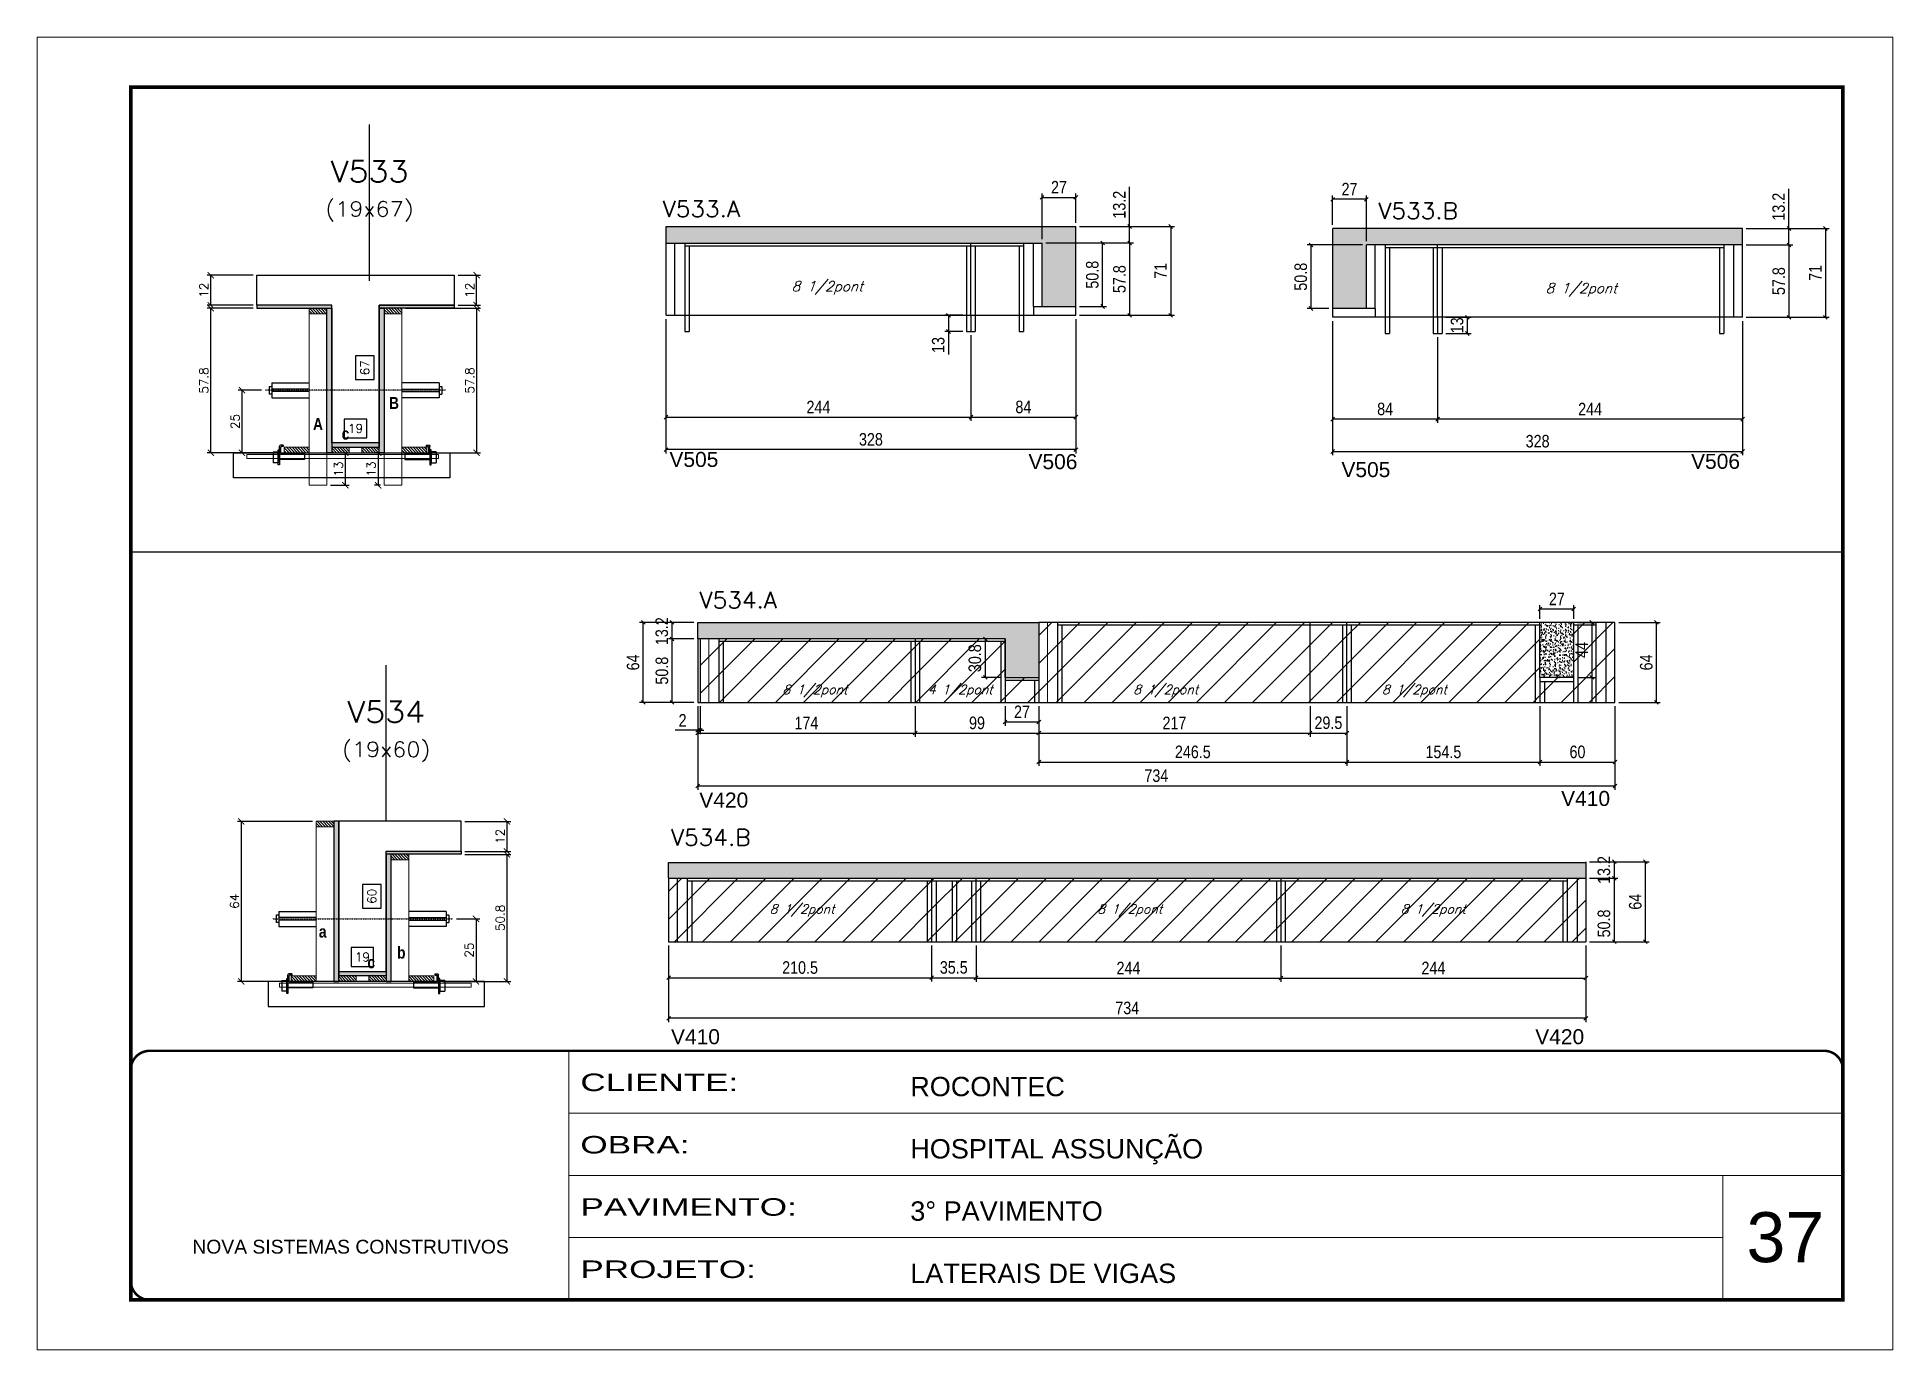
# Model space of a CAD drawing. Extents: x -21493 to -15213, y -12134 to 11887.
# Drawn here: x -21493 to -20008, y 500 to 1550 of the extents above; entities that cross this region are included whole.
import ezdxf
from ezdxf.enums import TextEntityAlignment as Align

# ---------------------------------------------------------------- set-up
doc = ezdxf.new("R2010")
doc.units = 0
for name, pattern in [('CONTINUO', [0]), ('DASHED', [0.75, 0.5, -0.25]), ('HIDDEN', [0.375, 0.25, -0.125])]:
    doc.linetypes.add(name, pattern=pattern)
for name, color, linetype in [('5', 5, 'Continuous'), ('barrote', 251, 'Continuous'), ('COTA', 241, 'Continuous'), ('Cota Seção (2x)', 4, 'Continuous'), ('detalhes', 4, 'Continuous'), ('Painéis', 200, 'Continuous'), ('presilha', 1, 'Continuous'), ('Reaproveitamento', 251, 'Continuous'), ('SARR_2.2x7', 40, 'Continuous'), ('SARR_3.5x7', 81, 'Continuous'), ('TENSOR', 3, 'Continuous'), ('texto', 7, 'Continuous'), ('Texto de Titulo', 7, 'Continuous'), ('Texto Qtd Sarr', 242, 'Continuous')]:
    doc.layers.add(name, color=color, linetype=linetype)
for name, color, linetype, lineweight in [('CARIMBO', 255, 'Continuous', 9), ('CONCRETO', 251, 'Continuous', 25), ('Folhas', 255, 'Continuous', 9), ('Hachura', 251, 'Continuous', 9), ('Madeira', 126, 'Continuous', 18), ('Sarr 2.2x7', 40, 'Continuous', 9), ('SARRAFO DE PRESSAO', 251, 'DASHED', 9), ('SCO-___-LAJ', 2, 'Continuous', 0), ('Texto Seção', 7, 'Continuous', 15)]:
    doc.layers.add(name, color=color, linetype=linetype, lineweight=lineweight)
doc.styles.add('ARIAL', font='arial.ttf')
doc.styles.add('COTA TECNICA', font='techl___.ttf', dxfattribs={"height": 10})
doc.styles.add('REGUA-120', font='ROMANS.shx', dxfattribs={"height": 15})
doc.styles.add('Romans', font='romans.shx')
doc.styles.get("Standard").update_dxf_attribs({"font": 'arial.ttf'})
doc.styles.add('TECNICA', font='techb___.ttf', dxfattribs={"height": 10})
doc.styles.add('Tecnologia', font='')
doc.styles.get('Tecnologia').set_extended_font_data('Forgotten Futurist')
doc.dimstyles.new('Cota Seção (2x)', dxfattribs={"dimtxt": 7, "dimasz": 5, "dimexe": 3, "dimexo": 3, "dimgap": 2, "dimtad": 3, "dimdec": 1, "dimlfac": 0.5, "dimzin": 12, "dimdsep": 46, "dimtxsty": 'Romans', "dimblk": 'ARCHTICK', "dimcen": 0, "dimclrd": 4, "dimclre": 4, "dimclrt": 1, "dimadec": 1, "dimazin": 3, "dimtfac": 1, "dimtdec": 1, "dimtmove": 0, "dimatfit": 3, "dimldrblk": 'OBLIQUE', "dimfxl": 1, "dimtolj": 1, "dimtzin": 12, "dimarcsym": 0})
doc.dimstyles.new('Cota Seção interna', dxfattribs={"dimtxt": 7, "dimasz": 6, "dimexe": 0.18, "dimexo": 2, "dimgap": -4, "dimtad": 3, "dimdec": 1, "dimlfac": 0.5, "dimzin": 12, "dimdsep": 46, "dimtxsty": 'Romans', "dimblk": 'ARCHTICK', "dimcen": 0.09, "dimse1": 1, "dimse2": 1, "dimsd1": 1, "dimsd2": 1, "dimclrd": 180, "dimclre": 5, "dimclrt": 1, "dimadec": 0, "dimazin": 3, "dimtfac": 1, "dimtdec": 1, "dimtofl": 0, "dimtmove": 0, "dimatfit": 3, "dimldrblk": 'ARCHTICK', "dimfxl": 1, "dimtolj": 1, "dimtzin": 0, "dimarcsym": 0})
doc.dimstyles.new('PAINEL', dxfattribs={"dimtxt": 10, "dimasz": 3, "dimexe": 3, "dimexo": 3, "dimgap": 3, "dimtad": 1, "dimdec": 1, "dimzin": 12, "dimdsep": 46, "dimtxsty": 'COTA TECNICA', "dimblk1": 'OBLIQUE', "dimblk2": 'OBLIQUE', "dimsah": 1, "dimcen": 0.9, "dimclrd": 4, "dimclre": 4, "dimclrt": 240, "dimadec": 1, "dimazin": 3, "dimtfac": 1, "dimtdec": 1, "dimtmove": 0, "dimatfit": 3, "dimfxl": 1, "dimtolj": 1, "dimtzin": 12, "dimarcsym": 0})
pattern_1 = [(45, (-160193.227, -21709.02), (-11.2253202, 11.2253202), [])]
pattern_2 = [(45, (-160215.698, -21640.01), (-11.2253202, 11.2253202), [])]

msp = doc.modelspace()

# ---------------------------------------------------------------- texts
at = {"layer": '5', "linetype": 'Continuous'}
for s, rotation, p in [('V505', 359.99996, (-20987.42, 1206.29)), ('V506', 359.99996, (-20700.09, 1204.51)), ('V505', 0.00004, (-20449.68, 1198.13)), ('V506', 0.00004, (-20169.89, 1204.75)), ('V420', 359.99996, (-20963.51, 933.83)), ('V410', 359.99996, (-20273.87, 935.11)), ('V410', 359.99996, (-20986.15, 744.55)), ('V420', 359.99996, (-20294.59, 744.55))]:
    msp.add_text(s, height=12, rotation=rotation, dxfattribs=at).set_placement(p)
at = {"layer": 'CARIMBO', "style": 'ARIAL'}
msp.add_text('37', height=40, dxfattribs=at).set_placement((-20125.55, 570.2))
at = {"layer": 'detalhes', "style": 'TECNICA'}
for s, p in [('B', (-21211.8, 1252.61)), ('A', (-21272.63, 1235.77)), ('c', (-21249.71, 1228.08)), ('a', (-21267.91, 829.85)), ('b', (-21205.36, 813.01)), ('c', (-21229.1, 805.31))]:
    msp.add_text(s, height=9.6, dxfattribs=at).set_placement(p)
at = {"layer": 'texto', "color": 2, "attachment_point": 5, "style": 'Romans'}
for s, insert, char_height in [('{\\Q19;\\C256;8 1/2pont}', (-20861.1, 1349.51), 8), ('{\\Q19;\\C256;8 1/2pont}', (-20257.75, 1347.96), 8), ('{\\Q19;\\C256;8 1/2pont}', (-20870.97, 1027.08), 7.2737), ('{\\Q19;\\C256;4 1/2pont}', (-20754.72, 1027.08), 7.2737), ('{\\Q19;\\C256;8 1/2pont}', (-20590.29, 1027.08), 7.2737), ('{\\Q19;\\C256;8 1/2pont}', (-20391.31, 1027.08), 7.2737), ('{\\Q19;\\C256;8 1/2pont}', (-20881.3, 851.49), 7.2737), ('{\\Q19;\\C256;8 1/2pont}', (-20619.08, 851.49), 7.2737), ('{\\Q19;\\C256;8 1/2pont}', (-20376.19, 851.49), 7.2737)]:
    msp.add_mtext(s, dxfattribs=dict(at, insert=insert, char_height=char_height))
at = {"layer": 'Texto Seção', "style": 'REGUA-120', "width": 1.05}
for s, p in [('V533.A', (-20992.83, 1406.2)), ('V533.B', (-20420.15, 1404.65)), ('V534.A', (-20963.36, 1093.29)), ('V534.B', (-20986.2, 903.44))]:
    msp.add_text(s, height=13, dxfattribs=at).set_placement(p)

# ---------------------------------------------------------------- blocks, each defined once
blk = doc.blocks.new('titulo1')
at = {"layer": 'Defpoints', "color": 252, "linetype": 'HIDDEN', "ltscale": 2}
blk.add_line((0, 0), (0, 125), dxfattribs=at)
at = {"layer": 'Defpoints', "style": 'Romans', "oblique": 15}
blk.add_attdef('FOLHA', text='', height=10, dxfattribs=at).set_placement((0, 15.6), align=Align.MIDDLE_CENTER)
at = {"layer": 'Texto Qtd Sarr', "color": 3, "style": 'Romans', "oblique": 15}
for tag, height, p in [('TITULO', 17, (0, 71.4)), ('SEÇÃO', 12, (0, 41.5))]:
    blk.add_attdef(tag, text='', height=height, dxfattribs=at).set_placement(p, align=Align.MIDDLE_CENTER)
blk = doc.blocks.new('_ArchTick')
at = {"color": 0, "linetype": 'ByBlock', "const_width": 0.15}
blk.add_lwpolyline([(-0.5, -0.5), (0.5, 0.5)], dxfattribs=at)
blk = doc.blocks.new('*D379')
at = {"layer": 'COTA', "color": 4, "lineweight": -2, "transparency": 16777216}
for p, q in [((-21151.1, 896.4), (-21114.4, 896.4)), ((-21117.4, 794.8), (-21117.4, 896.4)), ((-21168.7, 794.8), (-21114.4, 794.8))]:
    blk.add_line(p, q, dxfattribs=at)
at = {"layer": 'Defpoints', "color": 0, "transparency": 16777216}
for p in [(-21154.1, 896.4), (-21117.4, 896.4), (-21171.7, 794.8)]:
    blk.add_point(p, dxfattribs=at)
at = {"layer": 'COTA', "color": 4, "lineweight": -2, "transparency": 16777216, "xscale": 5, "yscale": 5, "zscale": 5}
for p, rotation in [((-21117.4, 896.4), 90), ((-21117.4, 794.8), 270)]:
    blk.add_blockref('_ArchTick', p, dxfattribs=dict(at, rotation=rotation))
at = {"layer": 'COTA', "color": 1, "transparency": 16777216, "insert": (-21122.9, 845.6), "char_height": 7, "attachment_point": 5, "rotation": 90, "style": 'Romans'}
blk.add_mtext('\\A1;50.8', dxfattribs=at)
blk = doc.blocks.new('_Oblique')
at = {"color": 0, "linetype": 'ByBlock', "lineweight": -2}
blk.add_line((-0.5, -0.5), (0.5, 0.5), dxfattribs=at)
blk = doc.blocks.new('*D380')
at = {"layer": 'COTA', "color": 4, "lineweight": -2, "transparency": 16777216}
for p, q in [((-21151.1, 922.8), (-21114.4, 922.8)), ((-21117.4, 898.8), (-21117.4, 922.8)), ((-21151.1, 898.8), (-21114.4, 898.8))]:
    blk.add_line(p, q, dxfattribs=at)
at = {"layer": 'Defpoints', "color": 0, "transparency": 16777216}
for p in [(-21154.1, 922.8), (-21117.4, 922.8), (-21154.1, 898.8)]:
    blk.add_point(p, dxfattribs=at)
at = {"layer": 'COTA', "color": 4, "lineweight": -2, "transparency": 16777216, "xscale": 5, "yscale": 5, "zscale": 5}
for p, rotation in [((-21117.4, 922.8), 90), ((-21117.4, 898.8), 270)]:
    blk.add_blockref('_ArchTick', p, dxfattribs=dict(at, rotation=rotation))
at = {"layer": 'COTA', "color": 1, "transparency": 16777216, "insert": (-21122.9, 910.8), "char_height": 7, "attachment_point": 5, "rotation": 90, "style": 'Romans'}
blk.add_mtext('\\A1;12', dxfattribs=at)
blk = doc.blocks.new('*D381')
at = {"layer": 'Cota Seção (2x)', "color": 180, "lineweight": -2, "transparency": 16777216}
for p, q in [((-21218.1, 872.3), (-21233.1, 872.3)), ((-21233.1, 872.3), (-21233.1, 853.3)), ((-21218.1, 853.3), (-21218.1, 872.3)), ((-21233.1, 853.3), (-21218.1, 853.3))]:
    blk.add_line(p, q, dxfattribs=at)
at = {"layer": 'Defpoints', "color": 0, "transparency": 16777216}
for p in [(-21214.1, 922.8), (-21214.1, 922.8), (-21214.1, 802.8)]:
    blk.add_point(p, dxfattribs=at)
at = {"layer": 'Cota Seção (2x)', "color": 1, "transparency": 16777216, "insert": (-21225.6, 862.8), "char_height": 7, "attachment_point": 5, "rotation": 90, "style": 'Romans'}
blk.add_mtext('\\A1;60', dxfattribs=at)
blk = doc.blocks.new('PRESILHA METÁLICA 1')
at = {"layer": 'presilha'}
for p, q in [((0, 13), (6, 13)), ((0, 13), (0, 0)), ((6, 0), (0, 0)), ((6, 15.5), (7.5, 15.5)), ((6, -2.5), (6, 15.5)), ((6, 13), (6, 0)), ((7.5, 10.6), (7.5, 19.9)), ((7.5, 15.5), (7.5, -2.5)), ((37.5, 4.1), (7.5, 4.1)), ((12, 21), (8.6, 21)), ((9, 11.6), (9, 18.9)), ((12, 19.5), (9.6, 19.5)), ((37.5, 11), (9.6, 11)), ((12, 21), (12, 19.5)), ((37.5, 11), (37.5, 4.1)), ((7.5, -2.5), (6, -2.5))]:
    blk.add_line(p, q, dxfattribs=at)
for centre, radius, start, end in [((8.6, 19.9), 1.14, 90, 180), ((9.6, 18.9), 0.57, 90, 180), ((9.6, 11.6), 0.57, 180, 270)]:
    blk.add_arc(centre, radius, start, end, dxfattribs=at)
blk = doc.blocks.new('*D382')
at = {"layer": 'Cota Seção (2x)', "color": 180, "lineweight": -2, "transparency": 16777216}
for p, q in [((-21224.1, 821.8), (-21242.1, 821.8)), ((-21242.1, 821.8), (-21242.1, 806.8)), ((-21224.1, 806.8), (-21224.1, 821.8)), ((-21242.1, 806.8), (-21224.1, 806.8))]:
    blk.add_line(p, q, dxfattribs=at)
at = {"layer": 'Defpoints', "color": 0, "transparency": 16777216}
for p in [(-21214.1, 802.8), (-21252.1, 794.8), (-21214.1, 794.8)]:
    blk.add_point(p, dxfattribs=at)
at = {"layer": 'Cota Seção (2x)', "color": 1, "transparency": 16777216, "insert": (-21233.1, 814.3), "char_height": 7, "attachment_point": 5, "style": 'Romans'}
blk.add_mtext('\\A1;19', dxfattribs=at)
blk = doc.blocks.new('*D383')
at = {"layer": 'COTA', "color": 4, "lineweight": -2, "transparency": 16777216}
for p, q in [((-21273.1, 922.8), (-21333, 922.8)), ((-21330, 922.8), (-21330, 794.8)), ((-21273.1, 794.8), (-21333, 794.8))]:
    blk.add_line(p, q, dxfattribs=at)
at = {"layer": 'Defpoints', "color": 0, "transparency": 16777216}
for p in [(-21270.1, 922.8), (-21330, 794.8), (-21270.1, 794.8)]:
    blk.add_point(p, dxfattribs=at)
at = {"layer": 'COTA', "color": 4, "lineweight": -2, "transparency": 16777216, "xscale": 5, "yscale": 5, "zscale": 5}
for p, rotation in [((-21330, 922.8), 90), ((-21330, 794.8), 270)]:
    blk.add_blockref('_ArchTick', p, dxfattribs=dict(at, rotation=rotation))
at = {"layer": 'COTA', "color": 1, "transparency": 16777216, "insert": (-21335.5, 858.8), "char_height": 7, "attachment_point": 5, "rotation": 90, "style": 'Romans'}
blk.add_mtext('\\A1;64', dxfattribs=at)
blk = doc.blocks.new('*D384')
at = {"layer": 'COTA', "color": 4, "lineweight": -2, "transparency": 16777216}
for p, q in [((-21157.8, 844.8), (-21139.2, 844.8)), ((-21142.2, 844.8), (-21142.2, 794.8)), ((-21157.8, 794.8), (-21139.2, 794.8))]:
    blk.add_line(p, q, dxfattribs=at)
at = {"layer": 'Defpoints', "color": 0, "transparency": 16777216}
for p in [(-21160.8, 844.8), (-21160.8, 794.8), (-21142.2, 794.8)]:
    blk.add_point(p, dxfattribs=at)
at = {"layer": 'COTA', "color": 4, "lineweight": -2, "transparency": 16777216, "xscale": 5, "yscale": 5, "zscale": 5}
for p, rotation in [((-21142.2, 844.8), 90), ((-21142.2, 794.8), 270)]:
    blk.add_blockref('_ArchTick', p, dxfattribs=dict(at, rotation=rotation))
at = {"layer": 'COTA', "color": 1, "transparency": 16777216, "insert": (-21147.7, 819.8), "char_height": 7, "attachment_point": 5, "rotation": 90, "style": 'Romans'}
blk.add_mtext('\\A1;25', dxfattribs=at)
blk = doc.blocks.new('*D385')
at = {"layer": 'COTA', "color": 4, "linetype": 'ByBlock', "lineweight": -2, "transparency": 16777216}
for p, q in [((-20251.1, 877.3), (-20228.4, 877.3)), ((-20231.4, 877.3), (-20231.4, 826.5)), ((-20251.1, 826.5), (-20228.4, 826.5))]:
    blk.add_line(p, q, dxfattribs=at)
at = {"layer": 'Defpoints', "color": 0, "linetype": 'ByBlock', "transparency": 16777216}
for p in [(-20254.1, 877.3), (-20254.1, 826.5), (-20231.4, 826.5)]:
    blk.add_point(p, dxfattribs=at)
at = {"layer": 'COTA', "color": 4, "linetype": 'ByBlock', "lineweight": -2, "transparency": 16777216, "xscale": 3, "yscale": 3, "zscale": 3}
for p, rotation in [((-20231.4, 877.3), 90), ((-20231.4, 826.5), 270)]:
    blk.add_blockref('_Oblique', p, dxfattribs=dict(at, rotation=rotation))
at = {"layer": 'COTA', "color": 240, "linetype": 'ByBlock', "transparency": 16777216, "insert": (-20239.6, 841.1), "char_height": 10, "attachment_point": 5, "rotation": 90, "style": 'COTA TECNICA'}
blk.add_mtext('\\A1;50.8', dxfattribs=at)
blk = doc.blocks.new('*D386')
at = {"layer": 'COTA', "color": 4, "linetype": 'ByBlock', "lineweight": -2, "transparency": 16777216}
for p, q in [((-20251.1, 890.5), (-20228.4, 890.5)), ((-20251.1, 877.3), (-20228.4, 877.3)), ((-20231.4, 890.5), (-20231.4, 877.3))]:
    blk.add_line(p, q, dxfattribs=at)
at = {"layer": 'Defpoints', "color": 0, "linetype": 'ByBlock', "transparency": 16777216}
for p in [(-20254.1, 890.5), (-20254.1, 877.3), (-20231.4, 877.3)]:
    blk.add_point(p, dxfattribs=at)
at = {"layer": 'COTA', "color": 4, "linetype": 'ByBlock', "lineweight": -2, "transparency": 16777216, "xscale": 3, "yscale": 3, "zscale": 3}
for p, rotation in [((-20231.4, 890.5), 90), ((-20231.4, 877.3), 270)]:
    blk.add_blockref('_Oblique', p, dxfattribs=dict(at, rotation=rotation))
at = {"layer": 'COTA', "color": 240, "linetype": 'ByBlock', "transparency": 16777216, "insert": (-20239.6, 883.9), "char_height": 10, "attachment_point": 5, "rotation": 90, "style": 'COTA TECNICA'}
blk.add_mtext('\\A1;13.2', dxfattribs=at)
blk = doc.blocks.new('*D387')
at = {"layer": 'COTA', "color": 4, "linetype": 'ByBlock', "lineweight": -2, "transparency": 16777216}
for p, q in [((-20742.1, 823.5), (-20742.1, 794.4)), ((-20498.1, 823.5), (-20498.1, 794.4)), ((-20742.1, 797.4), (-20498.1, 797.4))]:
    blk.add_line(p, q, dxfattribs=at)
at = {"layer": 'Defpoints', "color": 0, "linetype": 'ByBlock', "transparency": 16777216}
for p in [(-20742.1, 826.5), (-20498.1, 826.5), (-20498.1, 797.4)]:
    blk.add_point(p, dxfattribs=at)
at = {"layer": 'COTA', "color": 4, "linetype": 'ByBlock', "lineweight": -2, "transparency": 16777216, "xscale": 3, "yscale": 3, "zscale": 3, "rotation": 180}
blk.add_blockref('_Oblique', (-20742.1, 797.4), dxfattribs=at)
at = {"layer": 'COTA', "color": 4, "linetype": 'ByBlock', "lineweight": -2, "transparency": 16777216, "xscale": 3, "yscale": 3, "zscale": 3}
blk.add_blockref('_Oblique', (-20498.1, 797.4), dxfattribs=at)
at = {"layer": 'COTA', "color": 240, "linetype": 'ByBlock', "transparency": 16777216, "insert": (-20620.1, 805.5), "char_height": 10, "attachment_point": 5, "style": 'COTA TECNICA'}
blk.add_mtext('\\A1;244', dxfattribs=at)
blk = doc.blocks.new('*D388')
at = {"layer": 'COTA', "color": 4, "linetype": 'ByBlock', "lineweight": -2, "transparency": 16777216}
for p, q in [((-20498.1, 823.5), (-20498.1, 794.4)), ((-20254.1, 823.5), (-20254.1, 794.4)), ((-20498.1, 797.4), (-20254.1, 797.4))]:
    blk.add_line(p, q, dxfattribs=at)
at = {"layer": 'Defpoints', "color": 0, "linetype": 'ByBlock', "transparency": 16777216}
for p in [(-20498.1, 826.5), (-20254.1, 826.5), (-20254.1, 797.4)]:
    blk.add_point(p, dxfattribs=at)
at = {"layer": 'COTA', "color": 4, "linetype": 'ByBlock', "lineweight": -2, "transparency": 16777216, "xscale": 3, "yscale": 3, "zscale": 3, "rotation": 180}
blk.add_blockref('_Oblique', (-20498.1, 797.4), dxfattribs=at)
at = {"layer": 'COTA', "color": 4, "linetype": 'ByBlock', "lineweight": -2, "transparency": 16777216, "xscale": 3, "yscale": 3, "zscale": 3}
blk.add_blockref('_Oblique', (-20254.1, 797.4), dxfattribs=at)
at = {"layer": 'COTA', "color": 240, "linetype": 'ByBlock', "transparency": 16777216, "insert": (-20376.1, 805.5), "char_height": 10, "attachment_point": 5, "style": 'COTA TECNICA'}
blk.add_mtext('\\A1;244', dxfattribs=at)
blk = doc.blocks.new('*D389')
at = {"layer": 'COTA', "color": 4, "linetype": 'ByBlock', "lineweight": -2, "transparency": 16777216}
for p, q in [((-20251.1, 890.5), (-20203.4, 890.5)), ((-20206.4, 826.5), (-20206.4, 890.5)), ((-20251.1, 826.5), (-20203.4, 826.5))]:
    blk.add_line(p, q, dxfattribs=at)
at = {"layer": 'Defpoints', "color": 0, "linetype": 'ByBlock', "transparency": 16777216}
for p in [(-20254.1, 890.5), (-20206.4, 890.5), (-20254.1, 826.5)]:
    blk.add_point(p, dxfattribs=at)
at = {"layer": 'COTA', "color": 4, "linetype": 'ByBlock', "lineweight": -2, "transparency": 16777216, "xscale": 3, "yscale": 3, "zscale": 3}
for p, rotation in [((-20206.4, 890.5), 90), ((-20206.4, 826.5), 270)]:
    blk.add_blockref('_Oblique', p, dxfattribs=dict(at, rotation=rotation))
at = {"layer": 'COTA', "color": 240, "linetype": 'ByBlock', "transparency": 16777216, "insert": (-20214.5, 858.5), "char_height": 10, "attachment_point": 5, "rotation": 90, "style": 'COTA TECNICA'}
blk.add_mtext('\\A1;64', dxfattribs=at)
blk = doc.blocks.new('*D390')
at = {"layer": 'COTA', "color": 4, "linetype": 'ByBlock', "lineweight": -2, "transparency": 16777216}
for p, q in [((-20691.8, 1014.9), (-20691.8, 990.4)), ((-20474.8, 1014.9), (-20474.8, 990.4)), ((-20691.8, 993.4), (-20474.8, 993.4))]:
    blk.add_line(p, q, dxfattribs=at)
at = {"layer": 'Defpoints', "color": 0, "linetype": 'ByBlock', "transparency": 16777216}
for p in [(-20691.8, 1017.9), (-20474.8, 1017.9), (-20474.8, 993.4)]:
    blk.add_point(p, dxfattribs=at)
at = {"layer": 'COTA', "color": 4, "linetype": 'ByBlock', "lineweight": -2, "transparency": 16777216, "xscale": 3, "yscale": 3, "zscale": 3, "rotation": 180}
blk.add_blockref('_Oblique', (-20691.8, 993.4), dxfattribs=at)
at = {"layer": 'COTA', "color": 4, "linetype": 'ByBlock', "lineweight": -2, "transparency": 16777216, "xscale": 3, "yscale": 3, "zscale": 3}
blk.add_blockref('_Oblique', (-20474.8, 993.4), dxfattribs=at)
at = {"layer": 'COTA', "color": 240, "linetype": 'ByBlock', "transparency": 16777216, "insert": (-20583.3, 1001.5), "char_height": 10, "attachment_point": 5, "style": 'COTA TECNICA'}
blk.add_mtext('\\A1;217', dxfattribs=at)
blk = doc.blocks.new('*D391')
at = {"layer": 'COTA', "color": 4, "linetype": 'ByBlock', "lineweight": -2, "transparency": 16777216}
for p, q in [((-20474.8, 1014.9), (-20474.8, 990.4)), ((-20445.3, 1014.9), (-20445.3, 990.4)), ((-20474.8, 993.4), (-20445.3, 993.4))]:
    blk.add_line(p, q, dxfattribs=at)
at = {"layer": 'Defpoints', "color": 0, "linetype": 'ByBlock', "transparency": 16777216}
for p in [(-20474.8, 1017.9), (-20445.3, 1017.9), (-20445.3, 993.4)]:
    blk.add_point(p, dxfattribs=at)
at = {"layer": 'COTA', "color": 4, "linetype": 'ByBlock', "lineweight": -2, "transparency": 16777216, "xscale": 3, "yscale": 3, "zscale": 3, "rotation": 180}
blk.add_blockref('_Oblique', (-20474.8, 993.4), dxfattribs=at)
at = {"layer": 'COTA', "color": 4, "linetype": 'ByBlock', "lineweight": -2, "transparency": 16777216, "xscale": 3, "yscale": 3, "zscale": 3}
blk.add_blockref('_Oblique', (-20445.3, 993.4), dxfattribs=at)
at = {"layer": 'COTA', "color": 240, "linetype": 'ByBlock', "transparency": 16777216, "insert": (-20460.1, 1001.6), "char_height": 10, "attachment_point": 5, "style": 'COTA TECNICA'}
blk.add_mtext('\\A1;29.5', dxfattribs=at)
blk = doc.blocks.new('*D392')
at = {"layer": 'COTA', "color": 4, "linetype": 'ByBlock', "lineweight": -2, "transparency": 16777216}
for p, q in [((-20445.3, 1014.9), (-20445.3, 967.2)), ((-20290.8, 1014.9), (-20290.8, 967.2)), ((-20445.3, 970.2), (-20290.8, 970.2))]:
    blk.add_line(p, q, dxfattribs=at)
at = {"layer": 'Defpoints', "color": 0, "linetype": 'ByBlock', "transparency": 16777216}
for p in [(-20445.3, 1017.9), (-20290.8, 1017.9), (-20290.8, 970.2)]:
    blk.add_point(p, dxfattribs=at)
at = {"layer": 'COTA', "color": 4, "linetype": 'ByBlock', "lineweight": -2, "transparency": 16777216, "xscale": 3, "yscale": 3, "zscale": 3, "rotation": 180}
blk.add_blockref('_Oblique', (-20445.3, 970.2), dxfattribs=at)
at = {"layer": 'COTA', "color": 4, "linetype": 'ByBlock', "lineweight": -2, "transparency": 16777216, "xscale": 3, "yscale": 3, "zscale": 3}
blk.add_blockref('_Oblique', (-20290.8, 970.2), dxfattribs=at)
at = {"layer": 'COTA', "color": 240, "linetype": 'ByBlock', "transparency": 16777216, "insert": (-20368.1, 978.3), "char_height": 10, "attachment_point": 5, "style": 'COTA TECNICA'}
blk.add_mtext('\\A1;154.5', dxfattribs=at)
blk = doc.blocks.new('*D393')
at = {"layer": 'COTA', "color": 4, "linetype": 'ByBlock', "lineweight": -2, "transparency": 16777216}
for p, q in [((-20691.8, 1014.9), (-20691.8, 967.2)), ((-20445.3, 1014.9), (-20445.3, 967.2)), ((-20691.8, 970.2), (-20445.3, 970.2))]:
    blk.add_line(p, q, dxfattribs=at)
at = {"layer": 'Defpoints', "color": 0, "linetype": 'ByBlock', "transparency": 16777216}
for p in [(-20691.8, 1017.9), (-20445.3, 1017.9), (-20445.3, 970.2)]:
    blk.add_point(p, dxfattribs=at)
at = {"layer": 'COTA', "color": 4, "linetype": 'ByBlock', "lineweight": -2, "transparency": 16777216, "xscale": 3, "yscale": 3, "zscale": 3, "rotation": 180}
blk.add_blockref('_Oblique', (-20691.8, 970.2), dxfattribs=at)
at = {"layer": 'COTA', "color": 4, "linetype": 'ByBlock', "lineweight": -2, "transparency": 16777216, "xscale": 3, "yscale": 3, "zscale": 3}
blk.add_blockref('_Oblique', (-20445.3, 970.2), dxfattribs=at)
at = {"layer": 'COTA', "color": 240, "linetype": 'ByBlock', "transparency": 16777216, "insert": (-20568.6, 978.3), "char_height": 10, "attachment_point": 5, "style": 'COTA TECNICA'}
blk.add_mtext('\\A1;246.5', dxfattribs=at)
blk = doc.blocks.new('*D394')
at = {"layer": 'COTA', "color": 4, "linetype": 'ByBlock', "lineweight": -2, "transparency": 16777216}
for p, q in [((-20967.8, 1068.7), (-20988.3, 1068.7)), ((-20985.3, 1017.9), (-20985.3, 1068.7)), ((-20967.8, 1017.9), (-20988.3, 1017.9))]:
    blk.add_line(p, q, dxfattribs=at)
at = {"layer": 'Defpoints', "color": 0, "linetype": 'ByBlock', "transparency": 16777216}
for p in [(-20985.3, 1068.7), (-20964.8, 1068.7), (-20964.8, 1017.9)]:
    blk.add_point(p, dxfattribs=at)
at = {"layer": 'COTA', "color": 4, "linetype": 'ByBlock', "lineweight": -2, "transparency": 16777216, "xscale": 3, "yscale": 3, "zscale": 3}
for p, rotation in [((-20985.3, 1068.7), 90), ((-20985.3, 1017.9), 270)]:
    blk.add_blockref('_Oblique', p, dxfattribs=dict(at, rotation=rotation))
at = {"layer": 'COTA', "color": 240, "linetype": 'ByBlock', "transparency": 16777216, "insert": (-20993.4, 1043.3), "char_height": 10, "attachment_point": 5, "rotation": 90, "style": 'COTA TECNICA'}
blk.add_mtext('\\A1;50.8', dxfattribs=at)
blk = doc.blocks.new('*D395')
at = {"layer": 'COTA', "color": 4, "linetype": 'ByBlock', "lineweight": -2, "transparency": 16777216}
for p, q in [((-20967.8, 1081.9), (-20988.3, 1081.9)), ((-20985.3, 1068.7), (-20985.3, 1081.9)), ((-20967.8, 1068.7), (-20988.3, 1068.7))]:
    blk.add_line(p, q, dxfattribs=at)
at = {"layer": 'Defpoints', "color": 0, "linetype": 'ByBlock', "transparency": 16777216}
for p in [(-20985.3, 1081.9), (-20964.8, 1081.9), (-20964.8, 1068.7)]:
    blk.add_point(p, dxfattribs=at)
at = {"layer": 'COTA', "color": 4, "linetype": 'ByBlock', "lineweight": -2, "transparency": 16777216, "xscale": 3, "yscale": 3, "zscale": 3}
for p, rotation in [((-20985.3, 1081.9), 90), ((-20985.3, 1068.7), 270)]:
    blk.add_blockref('_Oblique', p, dxfattribs=dict(at, rotation=rotation))
at = {"layer": 'COTA', "color": 240, "linetype": 'ByBlock', "transparency": 16777216, "insert": (-20993.5, 1074.9), "char_height": 10, "attachment_point": 5, "rotation": 90, "style": 'COTA TECNICA'}
blk.add_mtext('\\A1;13.2', dxfattribs=at)
blk = doc.blocks.new('*D973')
at = {"layer": 'COTA', "color": 4, "lineweight": -2, "transparency": 16777216}
for p, q in [((-20964.8, 1014.9), (-20964.8, 992.6)), ((-20962.8, 1014.9), (-20962.8, 992.6)), ((-20964.8, 995.6), (-20982.9, 995.6)), ((-20962.8, 995.6), (-20964.8, 995.6)), ((-20962.8, 995.6), (-20959.8, 995.6))]:
    blk.add_line(p, q, dxfattribs=at)
at = {"layer": 'Defpoints', "color": 0, "transparency": 16777216}
for p in [(-20964.8, 1017.9), (-20962.8, 1017.9), (-20964.8, 995.6)]:
    blk.add_point(p, dxfattribs=at)
at = {"layer": 'COTA', "color": 4, "lineweight": -2, "transparency": 16777216, "xscale": 3, "yscale": 3, "zscale": 3}
blk.add_blockref('_Oblique', (-20964.8, 995.6), dxfattribs=at)
at = {"layer": 'COTA', "color": 4, "lineweight": -2, "transparency": 16777216, "xscale": 3, "yscale": 3, "zscale": 3, "rotation": 180}
blk.add_blockref('_Oblique', (-20962.8, 995.6), dxfattribs=at)
at = {"layer": 'COTA', "color": 240, "transparency": 16777216, "insert": (-20976.9, 1003.6), "char_height": 10, "attachment_point": 5, "style": 'COTA TECNICA'}
blk.add_mtext('\\A1;2', dxfattribs=at)
blk = doc.blocks.new('*D974')
at = {"layer": 'COTA', "color": 4, "lineweight": -2, "transparency": 16777216}
for p, q in [((-20988.1, 823.5), (-20988.1, 794.7)), ((-20777.6, 823.5), (-20777.6, 794.7)), ((-20988.1, 797.7), (-20777.6, 797.7))]:
    blk.add_line(p, q, dxfattribs=at)
at = {"layer": 'Defpoints', "color": 0, "transparency": 16777216}
for p in [(-20988.1, 826.5), (-20777.6, 826.5), (-20777.6, 797.7)]:
    blk.add_point(p, dxfattribs=at)
at = {"layer": 'COTA', "color": 4, "lineweight": -2, "transparency": 16777216, "xscale": 3, "yscale": 3, "zscale": 3, "rotation": 180}
blk.add_blockref('_Oblique', (-20988.1, 797.7), dxfattribs=at)
at = {"layer": 'COTA', "color": 4, "lineweight": -2, "transparency": 16777216, "xscale": 3, "yscale": 3, "zscale": 3}
blk.add_blockref('_Oblique', (-20777.6, 797.7), dxfattribs=at)
at = {"layer": 'COTA', "color": 240, "transparency": 16777216, "insert": (-20882.9, 805.8), "char_height": 10, "attachment_point": 5, "style": 'COTA TECNICA'}
blk.add_mtext('\\A1;210.5', dxfattribs=at)
blk = doc.blocks.new('*D975')
at = {"layer": 'COTA', "color": 4, "lineweight": -2, "transparency": 16777216}
for p, q in [((-20777.6, 823.5), (-20777.6, 794.7)), ((-20742.1, 823.5), (-20742.1, 794.7)), ((-20777.6, 797.7), (-20742.1, 797.7))]:
    blk.add_line(p, q, dxfattribs=at)
at = {"layer": 'Defpoints', "color": 0, "transparency": 16777216}
for p in [(-20777.6, 826.5), (-20742.1, 826.5), (-20742.1, 797.7)]:
    blk.add_point(p, dxfattribs=at)
at = {"layer": 'COTA', "color": 4, "lineweight": -2, "transparency": 16777216, "xscale": 3, "yscale": 3, "zscale": 3, "rotation": 180}
blk.add_blockref('_Oblique', (-20777.6, 797.7), dxfattribs=at)
at = {"layer": 'COTA', "color": 4, "lineweight": -2, "transparency": 16777216, "xscale": 3, "yscale": 3, "zscale": 3}
blk.add_blockref('_Oblique', (-20742.1, 797.7), dxfattribs=at)
at = {"layer": 'COTA', "color": 240, "transparency": 16777216, "insert": (-20759.9, 805.9), "char_height": 10, "attachment_point": 5, "style": 'COTA TECNICA'}
blk.add_mtext('\\A1;35.5', dxfattribs=at)
blk = doc.blocks.new('*D976')
at = {"layer": 'COTA', "color": 4, "lineweight": -2, "transparency": 16777216}
for p, q in [((-20967.8, 1081.9), (-21011.4, 1081.9)), ((-21008.4, 1017.9), (-21008.4, 1081.9)), ((-20967.8, 1017.9), (-21011.4, 1017.9))]:
    blk.add_line(p, q, dxfattribs=at)
at = {"layer": 'Defpoints', "color": 0, "transparency": 16777216}
for p in [(-21008.4, 1081.9), (-20964.8, 1081.9), (-20964.8, 1017.9)]:
    blk.add_point(p, dxfattribs=at)
at = {"layer": 'COTA', "color": 4, "lineweight": -2, "transparency": 16777216, "xscale": 3, "yscale": 3, "zscale": 3}
for p, rotation in [((-21008.4, 1081.9), 90), ((-21008.4, 1017.9), 270)]:
    blk.add_blockref('_Oblique', p, dxfattribs=dict(at, rotation=rotation))
at = {"layer": 'COTA', "color": 240, "transparency": 16777216, "insert": (-21016.5, 1049.9), "char_height": 10, "attachment_point": 5, "rotation": 90, "style": 'COTA TECNICA'}
blk.add_mtext('\\A1;64', dxfattribs=at)
blk = doc.blocks.new('*D977')
at = {"layer": 'COTA', "color": 4, "lineweight": -2, "transparency": 16777216}
for p, q in [((-20227.8, 1081.9), (-20194.6, 1081.9)), ((-20197.6, 1017.9), (-20197.6, 1081.9)), ((-20227.8, 1017.9), (-20194.6, 1017.9))]:
    blk.add_line(p, q, dxfattribs=at)
at = {"layer": 'Defpoints', "color": 0, "transparency": 16777216}
for p in [(-20230.8, 1081.9), (-20197.6, 1081.9), (-20230.8, 1017.9)]:
    blk.add_point(p, dxfattribs=at)
at = {"layer": 'COTA', "color": 4, "lineweight": -2, "transparency": 16777216, "xscale": 3, "yscale": 3, "zscale": 3}
for p, rotation in [((-20197.6, 1081.9), 90), ((-20197.6, 1017.9), 270)]:
    blk.add_blockref('_Oblique', p, dxfattribs=dict(at, rotation=rotation))
at = {"layer": 'COTA', "color": 240, "transparency": 16777216, "insert": (-20205.7, 1049.9), "char_height": 10, "attachment_point": 5, "rotation": 90, "style": 'COTA TECNICA'}
blk.add_mtext('\\A1;64', dxfattribs=at)
blk = doc.blocks.new('*D978')
at = {"layer": 'COTA', "color": 4, "lineweight": -2, "ltscale": 25, "transparency": 16777216}
for p, q in [((-20964.8, 1014.9), (-20964.8, 948.1)), ((-20230.8, 1014.9), (-20230.8, 948.1)), ((-20964.8, 951.1), (-20230.8, 951.1))]:
    blk.add_line(p, q, dxfattribs=at)
at = {"layer": 'Defpoints', "color": 0, "ltscale": 25, "transparency": 16777216}
for p in [(-20964.8, 1017.9), (-20230.8, 1017.9), (-20230.8, 951.1)]:
    blk.add_point(p, dxfattribs=at)
at = {"layer": 'COTA', "color": 4, "lineweight": -2, "ltscale": 25, "transparency": 16777216, "xscale": 3, "yscale": 3, "zscale": 3, "rotation": 180}
blk.add_blockref('_Oblique', (-20964.8, 951.1), dxfattribs=at)
at = {"layer": 'COTA', "color": 4, "lineweight": -2, "ltscale": 25, "transparency": 16777216, "xscale": 3, "yscale": 3, "zscale": 3}
blk.add_blockref('_Oblique', (-20230.8, 951.1), dxfattribs=at)
at = {"layer": 'COTA', "color": 240, "ltscale": 25, "transparency": 16777216, "insert": (-20597.8, 959.3), "char_height": 10, "attachment_point": 5, "style": 'COTA TECNICA'}
blk.add_mtext('\\A1;734', dxfattribs=at)
blk = doc.blocks.new('*D979')
at = {"layer": 'COTA', "color": 4, "lineweight": -2, "ltscale": 25, "transparency": 16777216}
for p, q in [((-20988.1, 823.5), (-20988.1, 762.3)), ((-20254.1, 823.5), (-20254.1, 762.3)), ((-20254.1, 765.3), (-20988.1, 765.3))]:
    blk.add_line(p, q, dxfattribs=at)
at = {"layer": 'Defpoints', "color": 0, "ltscale": 25, "transparency": 16777216}
for p in [(-20988.1, 826.5), (-20254.1, 826.5), (-20988.1, 765.3)]:
    blk.add_point(p, dxfattribs=at)
at = {"layer": 'COTA', "color": 4, "lineweight": -2, "ltscale": 25, "transparency": 16777216, "xscale": 3, "yscale": 3, "zscale": 3, "rotation": 180}
blk.add_blockref('_Oblique', (-20988.1, 765.3), dxfattribs=at)
at = {"layer": 'COTA', "color": 4, "lineweight": -2, "ltscale": 25, "transparency": 16777216, "xscale": 3, "yscale": 3, "zscale": 3}
blk.add_blockref('_Oblique', (-20254.1, 765.3), dxfattribs=at)
at = {"layer": 'COTA', "color": 240, "ltscale": 25, "transparency": 16777216, "insert": (-20621.1, 773.5), "char_height": 10, "attachment_point": 5, "style": 'COTA TECNICA'}
blk.add_mtext('\\A1;734', dxfattribs=at)
blk = doc.blocks.new('*D980')
at = {"layer": 'COTA', "color": 4, "lineweight": -2, "ltscale": 25, "transparency": 16777216}
for p, q in [((-20964.8, 1014.9), (-20964.8, 990.4)), ((-20790.8, 1014.9), (-20790.8, 990.4)), ((-20964.8, 993.4), (-20790.8, 993.4))]:
    blk.add_line(p, q, dxfattribs=at)
at = {"layer": 'Defpoints', "color": 0, "ltscale": 25, "transparency": 16777216}
for p in [(-20964.8, 1017.9), (-20790.8, 1017.9), (-20790.8, 993.4)]:
    blk.add_point(p, dxfattribs=at)
at = {"layer": 'COTA', "color": 4, "lineweight": -2, "ltscale": 25, "transparency": 16777216, "xscale": 3, "yscale": 3, "zscale": 3, "rotation": 180}
blk.add_blockref('_Oblique', (-20964.8, 993.4), dxfattribs=at)
at = {"layer": 'COTA', "color": 4, "lineweight": -2, "ltscale": 25, "transparency": 16777216, "xscale": 3, "yscale": 3, "zscale": 3}
blk.add_blockref('_Oblique', (-20790.8, 993.4), dxfattribs=at)
at = {"layer": 'COTA', "color": 240, "ltscale": 25, "transparency": 16777216, "insert": (-20877.8, 1001.5), "char_height": 10, "attachment_point": 5, "style": 'COTA TECNICA'}
blk.add_mtext('\\A1;174', dxfattribs=at)
blk = doc.blocks.new('*D981')
at = {"layer": 'COTA', "color": 4, "lineweight": -2, "ltscale": 25, "transparency": 16777216}
for p, q in [((-20790.8, 1014.9), (-20790.8, 990.4)), ((-20691.8, 1014.9), (-20691.8, 990.4)), ((-20790.8, 993.4), (-20691.8, 993.4))]:
    blk.add_line(p, q, dxfattribs=at)
at = {"layer": 'Defpoints', "color": 0, "ltscale": 25, "transparency": 16777216}
for p in [(-20790.8, 1017.9), (-20691.8, 1017.9), (-20691.8, 993.4)]:
    blk.add_point(p, dxfattribs=at)
at = {"layer": 'COTA', "color": 4, "lineweight": -2, "ltscale": 25, "transparency": 16777216, "xscale": 3, "yscale": 3, "zscale": 3, "rotation": 180}
blk.add_blockref('_Oblique', (-20790.8, 993.4), dxfattribs=at)
at = {"layer": 'COTA', "color": 4, "lineweight": -2, "ltscale": 25, "transparency": 16777216, "xscale": 3, "yscale": 3, "zscale": 3}
blk.add_blockref('_Oblique', (-20691.8, 993.4), dxfattribs=at)
at = {"layer": 'COTA', "color": 240, "ltscale": 25, "transparency": 16777216, "insert": (-20741.3, 1001.5), "char_height": 10, "attachment_point": 5, "style": 'COTA TECNICA'}
blk.add_mtext('\\A1;99', dxfattribs=at)
blk = doc.blocks.new('*D982')
at = {"layer": 'COTA', "color": 4, "lineweight": -2, "ltscale": 25, "transparency": 16777216}
for p, q in [((-20290.8, 1014.9), (-20290.8, 967.2)), ((-20230.8, 1014.9), (-20230.8, 967.2)), ((-20290.8, 970.2), (-20230.8, 970.2))]:
    blk.add_line(p, q, dxfattribs=at)
at = {"layer": 'Defpoints', "color": 0, "ltscale": 25, "transparency": 16777216}
for p in [(-20290.8, 1017.9), (-20230.8, 1017.9), (-20230.8, 970.2)]:
    blk.add_point(p, dxfattribs=at)
at = {"layer": 'COTA', "color": 4, "lineweight": -2, "ltscale": 25, "transparency": 16777216, "xscale": 3, "yscale": 3, "zscale": 3, "rotation": 180}
blk.add_blockref('_Oblique', (-20290.8, 970.2), dxfattribs=at)
at = {"layer": 'COTA', "color": 4, "lineweight": -2, "ltscale": 25, "transparency": 16777216, "xscale": 3, "yscale": 3, "zscale": 3}
blk.add_blockref('_Oblique', (-20230.8, 970.2), dxfattribs=at)
at = {"layer": 'COTA', "color": 240, "ltscale": 25, "transparency": 16777216, "insert": (-20260.8, 978.3), "char_height": 10, "attachment_point": 5, "style": 'COTA TECNICA'}
blk.add_mtext('\\A1;60', dxfattribs=at)
blk = doc.blocks.new('*D983')
at = {"layer": 'COTA', "color": 4, "lineweight": -2, "ltscale": 25, "transparency": 16777216}
for p, q in [((-20260.8, 1081.9), (-20246.3, 1081.9)), ((-20249.3, 1081.9), (-20249.3, 1037.9)), ((-20260.8, 1037.9), (-20246.3, 1037.9))]:
    blk.add_line(p, q, dxfattribs=at)
at = {"layer": 'Defpoints', "color": 0, "ltscale": 25, "transparency": 16777216}
for p in [(-20263.8, 1081.9), (-20263.8, 1037.9), (-20249.3, 1037.9)]:
    blk.add_point(p, dxfattribs=at)
at = {"layer": 'COTA', "color": 4, "lineweight": -2, "ltscale": 25, "transparency": 16777216, "xscale": 3, "yscale": 3, "zscale": 3}
for p, rotation in [((-20249.3, 1081.9), 90), ((-20249.3, 1037.9), 270)]:
    blk.add_blockref('_Oblique', p, dxfattribs=dict(at, rotation=rotation))
at = {"layer": 'COTA', "color": 240, "ltscale": 25, "transparency": 16777216, "insert": (-20257.4, 1059.9), "char_height": 10, "attachment_point": 5, "rotation": 90, "style": 'COTA TECNICA'}
blk.add_mtext('\\A1;44', dxfattribs=at)
blk = doc.blocks.new('*D984')
at = {"layer": 'COTA', "color": 4, "lineweight": -2, "ltscale": 25, "transparency": 16777216}
for p, q in [((-20290.8, 1084.9), (-20290.8, 1095.7)), ((-20290.8, 1092.7), (-20263.8, 1092.7)), ((-20263.8, 1084.9), (-20263.8, 1095.7))]:
    blk.add_line(p, q, dxfattribs=at)
at = {"layer": 'Defpoints', "color": 0, "ltscale": 25, "transparency": 16777216}
for p in [(-20263.8, 1092.7), (-20290.8, 1081.9), (-20263.8, 1081.9)]:
    blk.add_point(p, dxfattribs=at)
at = {"layer": 'COTA', "color": 4, "lineweight": -2, "ltscale": 25, "transparency": 16777216, "xscale": 3, "yscale": 3, "zscale": 3, "rotation": 180}
blk.add_blockref('_Oblique', (-20290.8, 1092.7), dxfattribs=at)
at = {"layer": 'COTA', "color": 4, "lineweight": -2, "ltscale": 25, "transparency": 16777216, "xscale": 3, "yscale": 3, "zscale": 3}
blk.add_blockref('_Oblique', (-20263.8, 1092.7), dxfattribs=at)
at = {"layer": 'COTA', "color": 240, "ltscale": 25, "transparency": 16777216, "insert": (-20277.3, 1100.7), "char_height": 10, "attachment_point": 5, "style": 'COTA TECNICA'}
blk.add_mtext('\\A1;27', dxfattribs=at)
blk = doc.blocks.new('*D985')
at = {"layer": 'COTA', "color": 4, "lineweight": -2, "ltscale": 25, "transparency": 16777216}
for p, q in [((-20721.8, 1068.7), (-20737.7, 1068.7)), ((-20734.7, 1068.7), (-20734.7, 1037.9)), ((-20721.8, 1037.9), (-20737.7, 1037.9))]:
    blk.add_line(p, q, dxfattribs=at)
at = {"layer": 'Defpoints', "color": 0, "ltscale": 25, "transparency": 16777216}
for p in [(-20718.8, 1068.7), (-20734.7, 1037.9), (-20718.8, 1037.9)]:
    blk.add_point(p, dxfattribs=at)
at = {"layer": 'COTA', "color": 4, "lineweight": -2, "ltscale": 25, "transparency": 16777216, "xscale": 3, "yscale": 3, "zscale": 3}
for p, rotation in [((-20734.7, 1068.7), 90), ((-20734.7, 1037.9), 270)]:
    blk.add_blockref('_Oblique', p, dxfattribs=dict(at, rotation=rotation))
at = {"layer": 'COTA', "color": 240, "ltscale": 25, "transparency": 16777216, "insert": (-20743, 1053.3), "char_height": 10, "attachment_point": 5, "rotation": 90, "style": 'COTA TECNICA'}
blk.add_mtext('\\A1;30.8', dxfattribs=at)
blk = doc.blocks.new('*D396')
at = {"layer": 'COTA', "color": 4, "lineweight": -2, "ltscale": 25, "transparency": 16777216}
for p, q in [((-20718.8, 1014.9), (-20718.8, 999.3)), ((-20691.8, 1014.9), (-20691.8, 999.3)), ((-20718.8, 1002.3), (-20691.8, 1002.3))]:
    blk.add_line(p, q, dxfattribs=at)
at = {"layer": 'Defpoints', "color": 0, "ltscale": 25, "transparency": 16777216}
for p in [(-20718.8, 1017.9), (-20691.8, 1017.9), (-20691.8, 1002.3)]:
    blk.add_point(p, dxfattribs=at)
at = {"layer": 'COTA', "color": 4, "lineweight": -2, "ltscale": 25, "transparency": 16777216, "xscale": 3, "yscale": 3, "zscale": 3, "rotation": 180}
blk.add_blockref('_Oblique', (-20718.8, 1002.3), dxfattribs=at)
at = {"layer": 'COTA', "color": 4, "lineweight": -2, "ltscale": 25, "transparency": 16777216, "xscale": 3, "yscale": 3, "zscale": 3}
blk.add_blockref('_Oblique', (-20691.8, 1002.3), dxfattribs=at)
at = {"layer": 'COTA', "color": 240, "ltscale": 25, "transparency": 16777216, "insert": (-20705.3, 1010.4), "char_height": 10, "attachment_point": 5, "style": 'COTA TECNICA'}
blk.add_mtext('\\A1;27', dxfattribs=at)
blk = doc.blocks.new('*D429')
at = {"layer": 'COTA', "color": 4, "lineweight": -2, "transparency": 16777216}
for p, q in [((-21320.6, 1333.2), (-21357.4, 1333.2)), ((-21354.4, 1217.6), (-21354.4, 1333.2)), ((-21303, 1217.6), (-21357.4, 1217.6))]:
    blk.add_line(p, q, dxfattribs=at)
at = {"layer": 'Defpoints', "color": 0, "transparency": 16777216}
for p in [(-21354.4, 1333.2), (-21317.6, 1333.2), (-21300, 1217.6)]:
    blk.add_point(p, dxfattribs=at)
at = {"layer": 'COTA', "color": 4, "lineweight": -2, "transparency": 16777216, "xscale": 5, "yscale": 5, "zscale": 5}
for p, rotation in [((-21354.4, 1333.2), 90), ((-21354.4, 1217.6), 270)]:
    blk.add_blockref('_ArchTick', p, dxfattribs=dict(at, rotation=rotation))
at = {"layer": 'COTA', "color": 1, "transparency": 16777216, "insert": (-21359.9, 1275.4), "char_height": 7, "attachment_point": 5, "rotation": 90, "style": 'Romans'}
blk.add_mtext('\\A1;57.8', dxfattribs=at)
blk = doc.blocks.new('*D430')
at = {"layer": 'COTA', "color": 4, "lineweight": -2, "transparency": 16777216}
for p, q in [((-21320.6, 1359.6), (-21357.4, 1359.6)), ((-21354.4, 1335.6), (-21354.4, 1359.6)), ((-21320.6, 1335.6), (-21357.4, 1335.6))]:
    blk.add_line(p, q, dxfattribs=at)
at = {"layer": 'Defpoints', "color": 0, "transparency": 16777216}
for p in [(-21354.4, 1359.6), (-21317.6, 1359.6), (-21317.6, 1335.6)]:
    blk.add_point(p, dxfattribs=at)
at = {"layer": 'COTA', "color": 4, "lineweight": -2, "transparency": 16777216, "xscale": 5, "yscale": 5, "zscale": 5}
for p, rotation in [((-21354.4, 1359.6), 90), ((-21354.4, 1335.6), 270)]:
    blk.add_blockref('_ArchTick', p, dxfattribs=dict(at, rotation=rotation))
at = {"layer": 'COTA', "color": 1, "transparency": 16777216, "insert": (-21359.9, 1347.6), "char_height": 7, "attachment_point": 5, "rotation": 90, "style": 'Romans'}
blk.add_mtext('\\A1;12', dxfattribs=at)
blk = doc.blocks.new('*D431')
at = {"layer": 'Cota Seção (2x)', "color": 180, "lineweight": -2, "transparency": 16777216}
for p, q in [((-21223.6, 1295.1), (-21238.6, 1295.1)), ((-21238.6, 1295.1), (-21238.6, 1276.1)), ((-21223.6, 1276.1), (-21223.6, 1295.1)), ((-21238.6, 1276.1), (-21223.6, 1276.1))]:
    blk.add_line(p, q, dxfattribs=at)
at = {"layer": 'Defpoints', "color": 0, "transparency": 16777216}
for p in [(-21257.6, 1359.6), (-21219.6, 1359.6), (-21257.6, 1225.6)]:
    blk.add_point(p, dxfattribs=at)
at = {"layer": 'Cota Seção (2x)', "color": 1, "transparency": 16777216, "insert": (-21231.1, 1285.6), "char_height": 7, "attachment_point": 5, "rotation": 90, "style": 'Romans'}
blk.add_mtext('\\A1;67', dxfattribs=at)
blk = doc.blocks.new('*D432')
at = {"layer": 'Cota Seção (2x)', "color": 180, "lineweight": -2, "transparency": 16777216}
for p, q in [((-21229.6, 1244.6), (-21247.6, 1244.6)), ((-21247.6, 1244.6), (-21247.6, 1229.6)), ((-21229.6, 1229.6), (-21229.6, 1244.6)), ((-21247.6, 1229.6), (-21229.6, 1229.6))]:
    blk.add_line(p, q, dxfattribs=at)
at = {"layer": 'Defpoints', "color": 0, "transparency": 16777216}
for p in [(-21257.6, 1225.6), (-21257.6, 1217.6), (-21219.6, 1217.6)]:
    blk.add_point(p, dxfattribs=at)
at = {"layer": 'Cota Seção (2x)', "color": 1, "transparency": 16777216, "insert": (-21238.6, 1237.1), "char_height": 7, "attachment_point": 5, "style": 'Romans'}
blk.add_mtext('\\A1;19', dxfattribs=at)
blk = doc.blocks.new('*D433')
at = {"layer": 'COTA', "color": 4, "lineweight": -2, "transparency": 16777216}
for p, q in [((-21198.6, 1333.2), (-21138.7, 1333.2)), ((-21141.7, 1333.2), (-21141.7, 1217.6)), ((-21198.6, 1217.6), (-21138.7, 1217.6))]:
    blk.add_line(p, q, dxfattribs=at)
at = {"layer": 'Defpoints', "color": 0, "transparency": 16777216}
for p in [(-21201.6, 1333.2), (-21201.6, 1217.6), (-21141.7, 1217.6)]:
    blk.add_point(p, dxfattribs=at)
at = {"layer": 'COTA', "color": 4, "lineweight": -2, "transparency": 16777216, "xscale": 5, "yscale": 5, "zscale": 5}
for p, rotation in [((-21141.7, 1333.2), 90), ((-21141.7, 1217.6), 270)]:
    blk.add_blockref('_ArchTick', p, dxfattribs=dict(at, rotation=rotation))
at = {"layer": 'COTA', "color": 1, "transparency": 16777216, "insert": (-21147.2, 1275.4), "char_height": 7, "attachment_point": 5, "rotation": 90, "style": 'Romans'}
blk.add_mtext('\\A1;57.8', dxfattribs=at)
blk = doc.blocks.new('*D434')
at = {"layer": 'COTA', "color": 4, "lineweight": -2, "transparency": 16777216}
for p, q in [((-21313.9, 1267.6), (-21332.5, 1267.6)), ((-21329.5, 1267.6), (-21329.5, 1217.6)), ((-21313.9, 1217.6), (-21332.5, 1217.6))]:
    blk.add_line(p, q, dxfattribs=at)
at = {"layer": 'Defpoints', "color": 0, "transparency": 16777216}
for p in [(-21310.9, 1267.6), (-21329.5, 1217.6), (-21310.9, 1217.6)]:
    blk.add_point(p, dxfattribs=at)
at = {"layer": 'COTA', "color": 4, "lineweight": -2, "transparency": 16777216, "xscale": 5, "yscale": 5, "zscale": 5}
for p, rotation in [((-21329.5, 1267.6), 90), ((-21329.5, 1217.6), 270)]:
    blk.add_blockref('_ArchTick', p, dxfattribs=dict(at, rotation=rotation))
at = {"layer": 'COTA', "color": 1, "transparency": 16777216, "insert": (-21335, 1242.6), "char_height": 7, "attachment_point": 5, "rotation": 90, "style": 'Romans'}
blk.add_mtext('\\A1;25', dxfattribs=at)
blk = doc.blocks.new('*D1029')
at = {"layer": 'COTA', "color": 4, "lineweight": -2, "transparency": 16777216}
for p, q in [((-21156.6, 1359.6), (-21138.7, 1359.6)), ((-21141.7, 1335.6), (-21141.7, 1359.6)), ((-21156.6, 1335.6), (-21138.7, 1335.6))]:
    blk.add_line(p, q, dxfattribs=at)
at = {"layer": 'Defpoints', "color": 0, "transparency": 16777216}
for p in [(-21159.6, 1359.6), (-21141.7, 1359.6), (-21159.6, 1335.6)]:
    blk.add_point(p, dxfattribs=at)
at = {"layer": 'COTA', "color": 4, "lineweight": -2, "transparency": 16777216, "xscale": 5, "yscale": 5, "zscale": 5}
for p, rotation in [((-21141.7, 1359.6), 90), ((-21141.7, 1335.6), 270)]:
    blk.add_blockref('_ArchTick', p, dxfattribs=dict(at, rotation=rotation))
at = {"layer": 'COTA', "color": 1, "transparency": 16777216, "insert": (-21147.2, 1347.6), "char_height": 7, "attachment_point": 5, "rotation": 90, "style": 'Romans'}
blk.add_mtext('\\A1;12', dxfattribs=at)
blk = doc.blocks.new('*D1030')
at = {"layer": 'COTA', "color": 4, "lineweight": -2, "ltscale": 25, "transparency": 16777216}
for p, q in [((-20990.2, 1324.6), (-20990.2, 1217.1)), ((-20662.2, 1324.6), (-20662.2, 1217.1)), ((-20662.2, 1220.1), (-20990.2, 1220.1))]:
    blk.add_line(p, q, dxfattribs=at)
at = {"layer": 'Defpoints', "color": 0, "ltscale": 25, "transparency": 16777216}
for p in [(-20990.2, 1327.6), (-20662.2, 1327.6), (-20990.2, 1220.1)]:
    blk.add_point(p, dxfattribs=at)
at = {"layer": 'COTA', "color": 4, "lineweight": -2, "ltscale": 25, "transparency": 16777216, "xscale": 3, "yscale": 3, "zscale": 3, "rotation": 180}
blk.add_blockref('_Oblique', (-20990.2, 1220.1), dxfattribs=at)
at = {"layer": 'COTA', "color": 4, "lineweight": -2, "ltscale": 25, "transparency": 16777216, "xscale": 3, "yscale": 3, "zscale": 3}
blk.add_blockref('_Oblique', (-20662.2, 1220.1), dxfattribs=at)
at = {"layer": 'COTA', "color": 240, "ltscale": 25, "transparency": 16777216, "insert": (-20826.2, 1228.3), "char_height": 10, "attachment_point": 5, "style": 'COTA TECNICA'}
blk.add_mtext('\\A1;328', dxfattribs=at)
blk = doc.blocks.new('*D1031')
at = {"layer": 'COTA', "color": 4, "lineweight": -2, "ltscale": 25, "transparency": 16777216}
for p, q in [((-20990.2, 1324.6), (-20990.2, 1243.1)), ((-20746.2, 1311.6), (-20746.2, 1243.1)), ((-20990.2, 1246.1), (-20746.2, 1246.1))]:
    blk.add_line(p, q, dxfattribs=at)
at = {"layer": 'Defpoints', "color": 0, "ltscale": 25, "transparency": 16777216}
for p in [(-20990.2, 1327.6), (-20746.2, 1314.6), (-20746.2, 1246.1)]:
    blk.add_point(p, dxfattribs=at)
at = {"layer": 'COTA', "color": 4, "lineweight": -2, "ltscale": 25, "transparency": 16777216, "xscale": 3, "yscale": 3, "zscale": 3, "rotation": 180}
blk.add_blockref('_Oblique', (-20990.2, 1246.1), dxfattribs=at)
at = {"layer": 'COTA', "color": 4, "lineweight": -2, "ltscale": 25, "transparency": 16777216, "xscale": 3, "yscale": 3, "zscale": 3}
blk.add_blockref('_Oblique', (-20746.2, 1246.1), dxfattribs=at)
at = {"layer": 'COTA', "color": 240, "ltscale": 25, "transparency": 16777216, "insert": (-20868.2, 1254.2), "char_height": 10, "attachment_point": 5, "style": 'COTA TECNICA'}
blk.add_mtext('\\A1;244', dxfattribs=at)
blk = doc.blocks.new('*D435')
at = {"layer": 'COTA', "color": 4, "lineweight": -2, "ltscale": 25, "transparency": 16777216}
for p, q in [((-20662.2, 1324.6), (-20662.2, 1243.1)), ((-20746.2, 1311.6), (-20746.2, 1243.1)), ((-20746.2, 1246.1), (-20662.2, 1246.1))]:
    blk.add_line(p, q, dxfattribs=at)
at = {"layer": 'Defpoints', "color": 0, "ltscale": 25, "transparency": 16777216}
for p in [(-20662.2, 1327.6), (-20746.2, 1314.6), (-20662.2, 1246.1)]:
    blk.add_point(p, dxfattribs=at)
at = {"layer": 'COTA', "color": 4, "lineweight": -2, "ltscale": 25, "transparency": 16777216, "xscale": 3, "yscale": 3, "zscale": 3, "rotation": 180}
blk.add_blockref('_Oblique', (-20746.2, 1246.1), dxfattribs=at)
at = {"layer": 'COTA', "color": 4, "lineweight": -2, "ltscale": 25, "transparency": 16777216, "xscale": 3, "yscale": 3, "zscale": 3}
blk.add_blockref('_Oblique', (-20662.2, 1246.1), dxfattribs=at)
at = {"layer": 'COTA', "color": 240, "ltscale": 25, "transparency": 16777216, "insert": (-20704.2, 1254.2), "char_height": 10, "attachment_point": 5, "style": 'COTA TECNICA'}
blk.add_mtext('\\A1;84', dxfattribs=at)
blk = doc.blocks.new('*D1032')
at = {"layer": 'COTA', "color": 4, "lineweight": -2, "ltscale": 25, "transparency": 16777216}
for p, q in [((-20686.2, 1385.4), (-20616.2, 1385.4)), ((-20619.2, 1385.4), (-20619.2, 1327.6)), ((-20659.2, 1327.6), (-20616.2, 1327.6))]:
    blk.add_line(p, q, dxfattribs=at)
at = {"layer": 'Defpoints', "color": 0, "ltscale": 25, "transparency": 16777216}
for p in [(-20689.2, 1385.4), (-20662.2, 1327.6), (-20619.2, 1327.6)]:
    blk.add_point(p, dxfattribs=at)
at = {"layer": 'COTA', "color": 4, "lineweight": -2, "ltscale": 25, "transparency": 16777216, "xscale": 3, "yscale": 3, "zscale": 3}
for p, rotation in [((-20619.2, 1385.4), 90), ((-20619.2, 1327.6), 270)]:
    blk.add_blockref('_Oblique', p, dxfattribs=dict(at, rotation=rotation))
at = {"layer": 'COTA', "color": 240, "ltscale": 25, "transparency": 16777216, "insert": (-20627.3, 1356.5), "char_height": 10, "attachment_point": 5, "rotation": 90, "style": 'COTA TECNICA'}
blk.add_mtext('\\A1;57.8', dxfattribs=at)
blk = doc.blocks.new('*D1033')
at = {"layer": 'COTA', "color": 4, "lineweight": -2, "ltscale": 25, "transparency": 16777216}
for p, q in [((-20619.2, 1398.6), (-20619.2, 1430.3)), ((-20659.2, 1398.6), (-20616.2, 1398.6)), ((-20619.2, 1385.4), (-20619.2, 1398.6)), ((-20686.2, 1385.4), (-20616.2, 1385.4))]:
    blk.add_line(p, q, dxfattribs=at)
at = {"layer": 'Defpoints', "color": 0, "ltscale": 25, "transparency": 16777216}
for p in [(-20662.2, 1398.6), (-20619.2, 1398.6), (-20689.2, 1385.4)]:
    blk.add_point(p, dxfattribs=at)
at = {"layer": 'COTA', "color": 4, "lineweight": -2, "ltscale": 25, "transparency": 16777216, "xscale": 3, "yscale": 3, "zscale": 3}
for p, rotation in [((-20619.2, 1398.6), 90), ((-20619.2, 1385.4), 270)]:
    blk.add_blockref('_Oblique', p, dxfattribs=dict(at, rotation=rotation))
at = {"layer": 'COTA', "color": 240, "ltscale": 25, "transparency": 16777216, "insert": (-20627.4, 1416), "char_height": 10, "attachment_point": 5, "rotation": 90, "style": 'COTA TECNICA'}
blk.add_mtext('\\A1;13.2', dxfattribs=at)
blk = doc.blocks.new('*D436')
at = {"layer": 'COTA', "color": 4, "lineweight": -2, "ltscale": 25, "transparency": 16777216}
for p, q in [((-20686.2, 1385.4), (-20637.8, 1385.4)), ((-20640.8, 1334.6), (-20640.8, 1385.4)), ((-20659.2, 1334.6), (-20637.8, 1334.6))]:
    blk.add_line(p, q, dxfattribs=at)
at = {"layer": 'Defpoints', "color": 0, "ltscale": 25, "transparency": 16777216}
for p in [(-20689.2, 1385.4), (-20640.8, 1385.4), (-20662.2, 1334.6)]:
    blk.add_point(p, dxfattribs=at)
at = {"layer": 'COTA', "color": 4, "lineweight": -2, "ltscale": 25, "transparency": 16777216, "xscale": 3, "yscale": 3, "zscale": 3}
for p, rotation in [((-20640.8, 1385.4), 90), ((-20640.8, 1334.6), 270)]:
    blk.add_blockref('_Oblique', p, dxfattribs=dict(at, rotation=rotation))
at = {"layer": 'COTA', "color": 240, "ltscale": 25, "transparency": 16777216, "insert": (-20649, 1360), "char_height": 10, "attachment_point": 5, "rotation": 90, "style": 'COTA TECNICA'}
blk.add_mtext('\\A1;50.8', dxfattribs=at)
blk = doc.blocks.new('*D437')
at = {"layer": 'Defpoints', "color": 0, "ltscale": 25, "transparency": 16777216}
for p in [(-20662.2, 1398.6), (-20662.2, 1327.6), (-20586.3, 1327.6)]:
    blk.add_point(p, dxfattribs=at)
at = {"layer": 'SARR_3.5x7', "color": 4, "lineweight": -2, "ltscale": 25, "transparency": 16777216}
for p, q in [((-20659.2, 1398.6), (-20583.3, 1398.6)), ((-20586.3, 1398.6), (-20586.3, 1327.6)), ((-20659.2, 1327.6), (-20583.3, 1327.6))]:
    blk.add_line(p, q, dxfattribs=at)
at = {"layer": 'SARR_3.5x7', "color": 4, "lineweight": -2, "ltscale": 25, "transparency": 16777216, "xscale": 3, "yscale": 3, "zscale": 3}
for p, rotation in [((-20586.3, 1398.6), 90), ((-20586.3, 1327.6), 270)]:
    blk.add_blockref('_Oblique', p, dxfattribs=dict(at, rotation=rotation))
at = {"layer": 'SARR_3.5x7', "color": 240, "ltscale": 25, "transparency": 16777216, "insert": (-20594.4, 1363.1), "char_height": 10, "attachment_point": 5, "rotation": 90, "style": 'COTA TECNICA'}
blk.add_mtext('\\A1;71', dxfattribs=at)
blk = doc.blocks.new('*D438')
at = {"layer": 'Defpoints', "color": 0, "ltscale": 25, "transparency": 16777216}
for p in [(-20662.2, 1421.9), (-20662.2, 1398.6), (-20689.2, 1385.4)]:
    blk.add_point(p, dxfattribs=at)
at = {"layer": 'SARR_3.5x7', "color": 4, "lineweight": -2, "ltscale": 25, "transparency": 16777216}
for p, q in [((-20689.2, 1388.4), (-20689.2, 1424.9)), ((-20689.2, 1421.9), (-20662.2, 1421.9)), ((-20662.2, 1401.6), (-20662.2, 1424.9))]:
    blk.add_line(p, q, dxfattribs=at)
at = {"layer": 'SARR_3.5x7', "color": 4, "lineweight": -2, "ltscale": 25, "transparency": 16777216, "xscale": 3, "yscale": 3, "zscale": 3, "rotation": 180}
blk.add_blockref('_Oblique', (-20689.2, 1421.9), dxfattribs=at)
at = {"layer": 'SARR_3.5x7', "color": 4, "lineweight": -2, "ltscale": 25, "transparency": 16777216, "xscale": 3, "yscale": 3, "zscale": 3}
blk.add_blockref('_Oblique', (-20662.2, 1421.9), dxfattribs=at)
at = {"layer": 'SARR_3.5x7', "color": 240, "ltscale": 25, "transparency": 16777216, "insert": (-20675.7, 1430), "char_height": 10, "attachment_point": 5, "style": 'COTA TECNICA'}
blk.add_mtext('\\A1;27', dxfattribs=at)
blk = doc.blocks.new('*D1034')
at = {"layer": 'COTA', "color": 4, "lineweight": -2, "ltscale": 25, "transparency": 16777216}
for p, q in [((-20456.7, 1323), (-20456.7, 1215.6)), ((-20128.7, 1323), (-20128.7, 1215.6)), ((-20456.7, 1218.6), (-20128.7, 1218.6))]:
    blk.add_line(p, q, dxfattribs=at)
at = {"layer": 'Defpoints', "color": 0, "ltscale": 25, "transparency": 16777216}
for p in [(-20456.7, 1326), (-20128.7, 1326), (-20128.7, 1218.6)]:
    blk.add_point(p, dxfattribs=at)
at = {"layer": 'COTA', "color": 4, "lineweight": -2, "ltscale": 25, "transparency": 16777216, "xscale": 3, "yscale": 3, "zscale": 3, "rotation": 180}
blk.add_blockref('_Oblique', (-20456.7, 1218.6), dxfattribs=at)
at = {"layer": 'COTA', "color": 4, "lineweight": -2, "ltscale": 25, "transparency": 16777216, "xscale": 3, "yscale": 3, "zscale": 3}
blk.add_blockref('_Oblique', (-20128.7, 1218.6), dxfattribs=at)
at = {"layer": 'COTA', "color": 240, "ltscale": 25, "transparency": 16777216, "insert": (-20292.7, 1226.8), "char_height": 10, "attachment_point": 5, "style": 'COTA TECNICA'}
blk.add_mtext('\\A1;328', dxfattribs=at)
blk = doc.blocks.new('*D1035')
at = {"layer": 'COTA', "color": 4, "lineweight": -2, "ltscale": 25, "transparency": 16777216}
for p, q in [((-20128.7, 1323), (-20128.7, 1241.5)), ((-20372.7, 1310), (-20372.7, 1241.5)), ((-20128.7, 1244.5), (-20372.7, 1244.5))]:
    blk.add_line(p, q, dxfattribs=at)
at = {"layer": 'Defpoints', "color": 0, "ltscale": 25, "transparency": 16777216}
for p in [(-20128.7, 1326), (-20372.7, 1313), (-20372.7, 1244.5)]:
    blk.add_point(p, dxfattribs=at)
at = {"layer": 'COTA', "color": 4, "lineweight": -2, "ltscale": 25, "transparency": 16777216, "xscale": 3, "yscale": 3, "zscale": 3, "rotation": 180}
blk.add_blockref('_Oblique', (-20372.7, 1244.5), dxfattribs=at)
at = {"layer": 'COTA', "color": 4, "lineweight": -2, "ltscale": 25, "transparency": 16777216, "xscale": 3, "yscale": 3, "zscale": 3}
blk.add_blockref('_Oblique', (-20128.7, 1244.5), dxfattribs=at)
at = {"layer": 'COTA', "color": 240, "ltscale": 25, "transparency": 16777216, "insert": (-20250.7, 1252.6), "char_height": 10, "attachment_point": 5, "style": 'COTA TECNICA'}
blk.add_mtext('\\A1;244', dxfattribs=at)
blk = doc.blocks.new('*D439')
at = {"layer": 'COTA', "color": 4, "lineweight": -2, "ltscale": 25, "transparency": 16777216}
for p, q in [((-20456.7, 1323), (-20456.7, 1241.5)), ((-20372.7, 1310), (-20372.7, 1241.5)), ((-20372.7, 1244.5), (-20456.7, 1244.5))]:
    blk.add_line(p, q, dxfattribs=at)
at = {"layer": 'Defpoints', "color": 0, "ltscale": 25, "transparency": 16777216}
for p in [(-20456.7, 1326), (-20372.7, 1313), (-20456.7, 1244.5)]:
    blk.add_point(p, dxfattribs=at)
at = {"layer": 'COTA', "color": 4, "lineweight": -2, "ltscale": 25, "transparency": 16777216, "xscale": 3, "yscale": 3, "zscale": 3, "rotation": 180}
blk.add_blockref('_Oblique', (-20456.7, 1244.5), dxfattribs=at)
at = {"layer": 'COTA', "color": 4, "lineweight": -2, "ltscale": 25, "transparency": 16777216, "xscale": 3, "yscale": 3, "zscale": 3}
blk.add_blockref('_Oblique', (-20372.7, 1244.5), dxfattribs=at)
at = {"layer": 'COTA', "color": 240, "ltscale": 25, "transparency": 16777216, "insert": (-20414.7, 1252.6), "char_height": 10, "attachment_point": 5, "style": 'COTA TECNICA'}
blk.add_mtext('\\A1;84', dxfattribs=at)
blk = doc.blocks.new('*D440')
at = {"layer": 'Defpoints', "color": 0, "ltscale": 25, "transparency": 16777216}
for p in [(-20456.7, 1420.4), (-20456.7, 1397), (-20429.7, 1383.8)]:
    blk.add_point(p, dxfattribs=at)
at = {"layer": 'SARR_3.5x7', "color": 4, "lineweight": -2, "ltscale": 25, "transparency": 16777216}
for p, q in [((-20456.7, 1400), (-20456.7, 1423.4)), ((-20429.7, 1420.4), (-20456.7, 1420.4)), ((-20429.7, 1386.8), (-20429.7, 1423.4))]:
    blk.add_line(p, q, dxfattribs=at)
at = {"layer": 'SARR_3.5x7', "color": 4, "lineweight": -2, "ltscale": 25, "transparency": 16777216, "xscale": 3, "yscale": 3, "zscale": 3, "rotation": 180}
blk.add_blockref('_Oblique', (-20456.7, 1420.4), dxfattribs=at)
at = {"layer": 'SARR_3.5x7', "color": 4, "lineweight": -2, "ltscale": 25, "transparency": 16777216, "xscale": 3, "yscale": 3, "zscale": 3}
blk.add_blockref('_Oblique', (-20429.7, 1420.4), dxfattribs=at)
at = {"layer": 'SARR_3.5x7', "color": 240, "ltscale": 25, "transparency": 16777216, "insert": (-20443.2, 1428.5), "char_height": 10, "attachment_point": 5, "style": 'COTA TECNICA'}
blk.add_mtext('\\A1;27', dxfattribs=at)
blk = doc.blocks.new('*D1036')
at = {"layer": 'Defpoints', "color": 0, "ltscale": 25, "transparency": 16777216}
for p in [(-20128.7, 1383.8), (-20128.7, 1326), (-20091.6, 1326)]:
    blk.add_point(p, dxfattribs=at)
at = {"layer": 'SARR_3.5x7', "color": 4, "lineweight": -2, "ltscale": 25, "transparency": 16777216}
for p, q in [((-20125.7, 1383.8), (-20088.6, 1383.8)), ((-20091.6, 1383.8), (-20091.6, 1326)), ((-20125.7, 1326), (-20088.6, 1326))]:
    blk.add_line(p, q, dxfattribs=at)
at = {"layer": 'SARR_3.5x7', "color": 4, "lineweight": -2, "ltscale": 25, "transparency": 16777216, "xscale": 3, "yscale": 3, "zscale": 3}
for p, rotation in [((-20091.6, 1383.8), 90), ((-20091.6, 1326), 270)]:
    blk.add_blockref('_Oblique', p, dxfattribs=dict(at, rotation=rotation))
at = {"layer": 'SARR_3.5x7', "color": 240, "ltscale": 25, "transparency": 16777216, "insert": (-20099.7, 1354.9), "char_height": 10, "attachment_point": 5, "rotation": 90, "style": 'COTA TECNICA'}
blk.add_mtext('\\A1;57.8', dxfattribs=at)
blk = doc.blocks.new('*D1037')
at = {"layer": 'Defpoints', "color": 0, "ltscale": 25, "transparency": 16777216}
for p in [(-20128.7, 1397), (-20091.6, 1397), (-20128.7, 1383.8)]:
    blk.add_point(p, dxfattribs=at)
at = {"layer": 'SARR_3.5x7', "color": 4, "lineweight": -2, "ltscale": 25, "transparency": 16777216}
for p, q in [((-20091.6, 1397), (-20091.6, 1428.8)), ((-20125.7, 1397), (-20088.6, 1397)), ((-20091.6, 1383.8), (-20091.6, 1397)), ((-20125.7, 1383.8), (-20088.6, 1383.8))]:
    blk.add_line(p, q, dxfattribs=at)
at = {"layer": 'SARR_3.5x7', "color": 4, "lineweight": -2, "ltscale": 25, "transparency": 16777216, "xscale": 3, "yscale": 3, "zscale": 3}
for p, rotation in [((-20091.6, 1397), 90), ((-20091.6, 1383.8), 270)]:
    blk.add_blockref('_Oblique', p, dxfattribs=dict(at, rotation=rotation))
at = {"layer": 'SARR_3.5x7', "color": 240, "ltscale": 25, "transparency": 16777216, "insert": (-20099.8, 1414.4), "char_height": 10, "attachment_point": 5, "rotation": 90, "style": 'COTA TECNICA'}
blk.add_mtext('\\A1;13.2', dxfattribs=at)
blk = doc.blocks.new('*D1038')
at = {"layer": 'Defpoints', "color": 0, "ltscale": 25, "transparency": 16777216}
for p in [(-20128.7, 1397), (-20128.7, 1326), (-20062.4, 1326)]:
    blk.add_point(p, dxfattribs=at)
at = {"layer": 'SARR_3.5x7', "color": 4, "lineweight": -2, "ltscale": 25, "transparency": 16777216}
for p, q in [((-20125.7, 1397), (-20059.4, 1397)), ((-20062.4, 1397), (-20062.4, 1326)), ((-20125.7, 1326), (-20059.4, 1326))]:
    blk.add_line(p, q, dxfattribs=at)
at = {"layer": 'SARR_3.5x7', "color": 4, "lineweight": -2, "ltscale": 25, "transparency": 16777216, "xscale": 3, "yscale": 3, "zscale": 3}
for p, rotation in [((-20062.4, 1397), 90), ((-20062.4, 1326), 270)]:
    blk.add_blockref('_Oblique', p, dxfattribs=dict(at, rotation=rotation))
at = {"layer": 'SARR_3.5x7', "color": 240, "ltscale": 25, "transparency": 16777216, "insert": (-20070.5, 1361.5), "char_height": 10, "attachment_point": 5, "rotation": 90, "style": 'COTA TECNICA'}
blk.add_mtext('\\A1;71', dxfattribs=at)
blk = doc.blocks.new('*D1039')
at = {"layer": 'Defpoints', "color": 0, "ltscale": 25, "transparency": 16777216}
for p in [(-20429.7, 1383.8), (-20474.1, 1333), (-20456.7, 1333)]:
    blk.add_point(p, dxfattribs=at)
at = {"layer": 'SARR_3.5x7', "color": 4, "lineweight": -2, "ltscale": 25, "transparency": 16777216}
for p, q in [((-20432.7, 1383.8), (-20477.1, 1383.8)), ((-20474.1, 1383.8), (-20474.1, 1333)), ((-20459.7, 1333), (-20477.1, 1333))]:
    blk.add_line(p, q, dxfattribs=at)
at = {"layer": 'SARR_3.5x7', "color": 4, "lineweight": -2, "ltscale": 25, "transparency": 16777216, "xscale": 3, "yscale": 3, "zscale": 3}
for p, rotation in [((-20474.1, 1383.8), 90), ((-20474.1, 1333), 270)]:
    blk.add_blockref('_Oblique', p, dxfattribs=dict(at, rotation=rotation))
at = {"layer": 'SARR_3.5x7', "color": 240, "ltscale": 25, "transparency": 16777216, "insert": (-20482.2, 1358.4), "char_height": 10, "attachment_point": 5, "rotation": 90, "style": 'COTA TECNICA'}
blk.add_mtext('\\A1;50.8', dxfattribs=at)
blk = doc.blocks.new('*D1040')
at = {"layer": 'Defpoints', "color": 0, "ltscale": 25, "transparency": 16777216}
for p in [(-20749.7, 1327.6), (-20764.1, 1314.6), (-20749.7, 1314.6)]:
    blk.add_point(p, dxfattribs=at)
at = {"layer": 'SARR_3.5x7', "color": 4, "lineweight": -2, "ltscale": 25, "transparency": 16777216}
for p, q in [((-20752.7, 1327.6), (-20767.1, 1327.6)), ((-20764.1, 1327.6), (-20764.1, 1314.6)), ((-20752.7, 1314.6), (-20767.1, 1314.6)), ((-20764.1, 1314.6), (-20764.1, 1296.1))]:
    blk.add_line(p, q, dxfattribs=at)
at = {"layer": 'SARR_3.5x7', "color": 4, "lineweight": -2, "ltscale": 25, "transparency": 16777216, "xscale": 3, "yscale": 3, "zscale": 3}
for p, rotation in [((-20764.1, 1327.6), 90), ((-20764.1, 1314.6), 270)]:
    blk.add_blockref('_Oblique', p, dxfattribs=dict(at, rotation=rotation))
at = {"layer": 'SARR_3.5x7', "color": 240, "ltscale": 25, "transparency": 16777216, "insert": (-20772.3, 1303.8), "char_height": 10, "attachment_point": 5, "rotation": 90, "style": 'COTA TECNICA'}
blk.add_mtext('\\A1;13', dxfattribs=at)
blk = doc.blocks.new('*D1041')
at = {"layer": 'Defpoints', "color": 0, "ltscale": 25, "transparency": 16777216}
for p in [(-20369.2, 1326), (-20348.9, 1326), (-20369.2, 1313)]:
    blk.add_point(p, dxfattribs=at)
at = {"layer": 'SARR_3.5x7', "color": 4, "lineweight": -2, "ltscale": 25, "transparency": 16777216}
for p, q in [((-20366.2, 1326), (-20345.9, 1326)), ((-20348.9, 1313), (-20348.9, 1326)), ((-20366.2, 1313), (-20345.9, 1313))]:
    blk.add_line(p, q, dxfattribs=at)
at = {"layer": 'SARR_3.5x7', "color": 4, "lineweight": -2, "ltscale": 25, "transparency": 16777216, "xscale": 3, "yscale": 3, "zscale": 3}
for p, rotation in [((-20348.9, 1326), 90), ((-20348.9, 1313), 270)]:
    blk.add_blockref('_Oblique', p, dxfattribs=dict(at, rotation=rotation))
at = {"layer": 'SARR_3.5x7', "color": 240, "ltscale": 25, "transparency": 16777216, "insert": (-20357.1, 1319.5), "char_height": 10, "attachment_point": 5, "rotation": 90, "style": 'COTA TECNICA'}
blk.add_mtext('\\A1;13', dxfattribs=at)
blk = doc.blocks.new('*D1060')
at = {"layer": 'COTA', "color": 4, "lineweight": -2, "transparency": 16777216}
for p, q in [((-21218.6, 1217.6), (-21223.5, 1217.6)), ((-21220.5, 1217.6), (-21220.5, 1191.6)), ((-21218.6, 1191.6), (-21223.5, 1191.6))]:
    blk.add_line(p, q, dxfattribs=at)
at = {"layer": 'Defpoints', "color": 0, "transparency": 16777216}
for p in [(-21215.6, 1217.6), (-21220.5, 1191.6), (-21215.6, 1191.6)]:
    blk.add_point(p, dxfattribs=at)
at = {"layer": 'COTA', "color": 4, "lineweight": -2, "transparency": 16777216, "xscale": 5, "yscale": 5, "zscale": 5}
for p, rotation in [((-21220.5, 1217.6), 90), ((-21220.5, 1191.6), 270)]:
    blk.add_blockref('_ArchTick', p, dxfattribs=dict(at, rotation=rotation))
at = {"layer": 'COTA', "color": 1, "transparency": 16777216, "insert": (-21226, 1204.6), "char_height": 7, "attachment_point": 5, "rotation": 90, "style": 'Romans'}
blk.add_mtext('\\A1;13', dxfattribs=at)
blk = doc.blocks.new('*D1061')
at = {"layer": 'COTA', "color": 4, "lineweight": -2, "transparency": 16777216}
for p, q in [((-21258.6, 1217.6), (-21243.8, 1217.6)), ((-21246.8, 1217.6), (-21246.8, 1191.6)), ((-21258.6, 1191.6), (-21243.8, 1191.6))]:
    blk.add_line(p, q, dxfattribs=at)
at = {"layer": 'Defpoints', "color": 0, "transparency": 16777216}
for p in [(-21261.6, 1217.6), (-21261.6, 1191.6), (-21246.8, 1191.6)]:
    blk.add_point(p, dxfattribs=at)
at = {"layer": 'COTA', "color": 4, "lineweight": -2, "transparency": 16777216, "xscale": 5, "yscale": 5, "zscale": 5}
for p, rotation in [((-21246.8, 1217.6), 90), ((-21246.8, 1191.6), 270)]:
    blk.add_blockref('_ArchTick', p, dxfattribs=dict(at, rotation=rotation))
at = {"layer": 'COTA', "color": 1, "transparency": 16777216, "insert": (-21252.3, 1204.6), "char_height": 7, "attachment_point": 5, "rotation": 90, "style": 'Romans'}
blk.add_mtext('\\A1;13', dxfattribs=at)
blk = doc.blocks.new('9999999999')
at = {"color": 30, "linetype": 'CONTINUO'}
for p, q in [((98564.6, 34230.2), (98564.6, 34429.4)), ((98564.6, 34379.6), (99584, 34379.6)), ((98564.6, 34329.8), (99488, 34329.8)), ((99584, 34329.8), (99488, 34329.8)), ((99488, 34329.8), (99488, 34230.2)), ((98564.6, 34280), (99488, 34280))]:
    blk.add_line(p, q, dxfattribs=at)
at = {"color": 30, "linetype": 'CONTINUO', "const_width": 2}
blk.add_lwpolyline([(99584, 34230.2), (99584, 34414.4, 0.414214), (99569, 34429.4), (98229, 34429.4, 0.414214), (98214, 34414.4), (98214, 34245.2, 0.414214), (98229, 34230.2), (99584, 34230.2)], format="xyb", dxfattribs=at)
at = {"layer": 'Folhas'}
blk.add_lwpolyline([(98139, 34190.2), (99624, 34190.2), (99624, 35240.2), (98139, 35240.2)], close=True, dxfattribs=at)
at = {"layer": 'Folhas', "color": 30, "const_width": 3}
blk.add_lwpolyline([(98214, 34230.2), (99584, 34230.2), (99584, 35200.2), (98214, 35200.2)], close=True, dxfattribs=at)
at = {"color": 7, "linetype": 'Continuous', "ltscale": 5, "style": 'ARIAL'}
for s, height, p in [('ROCONTEC', 15.48, (98837.7, 34393.1)), ('HOSPITAL ASSUNÇÃO', 15.483, (98837.7, 34343.3)), ('3° PAVIMENTO', 15.483, (98837.7, 34293.5)), ('NOVA SISTEMAS CONSTRUTIVOS', 11.059, (98263.2, 34267.2)), ('LATERAIS DE VIGAS', 15.483, (98837.7, 34243.7))]:
    blk.add_text(s, height=height, dxfattribs=at).set_placement(p)
at = {"layer": 'Folhas', "color": 7, "style": 'Tecnologia', "width": 1.5}
for s, p in [('CLIENTE:', (98573.7, 34397.2)), ('OBRA:', (98573.7, 34347.3)), ('PAVIMENTO:', (98573.7, 34297.5)), ('PROJETO:', (98573.7, 34247.7))]:
    blk.add_text(s, height=14, dxfattribs=at).set_placement(p)

# ---------------------------------------------------------------- dimensions: what is measured, and where the dimension line sits
at = {"layer": 'COTA', "ltscale": 25}
for base, p1, p2, angle, picture, middle in [((-20619.17, 1398.58), (-20689.16, 1385.38), (-20662.16, 1398.58), 90, '*D1033', (-20627.39, 1415.95)), ((-20619.17, 1327.58), (-20689.16, 1385.38), (-20662.16, 1327.58), 90, '*D1032', (-20627.3, 1356.48)), ((-20640.85, 1385.38), (-20662.16, 1334.58), (-20689.16, 1385.38), 90, '*D436', (-20648.98, 1359.98)), ((-20128.69, 1218.56), (-20456.69, 1326.04), (-20128.69, 1326.04), 180, '*D1034', (-20292.69, 1226.8)), ((-20372.69, 1244.55), (-20128.69, 1326.04), (-20372.69, 1313.04), 180, '*D1035', (-20250.69, 1252.62)), ((-20249.32, 1037.93), (-20263.82, 1081.93), (-20263.82, 1037.93), 90, '*D983', (-20257.39, 1059.93))]:
    dim = msp.add_linear_dim(base=base, p1=p1, p2=p2, angle=angle, dimstyle='PAINEL', dxfattribs=at)
    dim.commit()
    dim.dimension.update_dxf_attribs({"geometry": picture, "text_midpoint": middle})
at = {"layer": 'COTA'}
for base, p1, p2, dimstyle, picture, middle in [((-21354.35, 1359.58), (-21317.63, 1335.58), (-21317.63, 1359.58), 'Cota Seção (2x)', '*D430', (-21359.85, 1347.58)), ((-21141.66, 1359.58), (-21159.63, 1335.58), (-21159.63, 1359.58), 'Cota Seção (2x)', '*D1029', (-21147.16, 1347.58)), ((-21354.35, 1333.18), (-21300.03, 1217.58), (-21317.63, 1333.18), 'Cota Seção (2x)', '*D429', (-21359.85, 1275.38)), ((-21141.66, 1217.58), (-21201.63, 1333.18), (-21201.63, 1217.58), 'Cota Seção (2x)', '*D433', (-21147.16, 1275.38)), ((-21329.49, 1217.58), (-21310.94, 1267.55), (-21310.94, 1217.58), 'Cota Seção (2x)', '*D434', (-21334.99, 1242.57)), ((-21246.75, 1191.58), (-21261.63, 1217.58), (-21261.63, 1191.58), 'Cota Seção (2x)', '*D1061', (-21252.25, 1204.58)), ((-21220.48, 1191.58), (-21215.63, 1217.58), (-21215.63, 1191.58), 'Cota Seção (2x)', '*D1060', (-21225.98, 1204.58)), ((-21008.44, 1081.93), (-20964.82, 1017.93), (-20964.82, 1081.93), 'PAINEL', '*D976', (-21016.54, 1049.93)), ((-20197.55, 1081.93), (-20230.82, 1017.93), (-20230.82, 1081.93), 'PAINEL', '*D977', (-20205.66, 1049.93)), ((-21330.05, 794.82), (-21270.08, 922.82), (-21270.08, 794.82), 'Cota Seção (2x)', '*D383', (-21335.55, 858.82)), ((-21117.36, 922.82), (-21154.08, 898.82), (-21154.08, 922.82), 'Cota Seção (2x)', '*D380', (-21122.86, 910.82)), ((-21117.36, 896.42), (-21171.68, 794.82), (-21154.08, 896.42), 'Cota Seção (2x)', '*D379', (-21122.86, 845.62)), ((-21142.22, 794.82), (-21160.77, 844.79), (-21160.77, 794.82), 'Cota Seção (2x)', '*D384', (-21147.72, 819.8))]:
    dim = msp.add_linear_dim(base=base, p1=p1, p2=p2, angle=90, dimstyle=dimstyle, dxfattribs=at)
    dim.commit()
    dim.dimension.update_dxf_attribs({"geometry": picture, "text_midpoint": middle})
at = {"layer": 'COTA', "ltscale": 25}
for base, p1, p2, picture, middle in [((-20990.16, 1220.11), (-20662.16, 1327.58), (-20990.16, 1327.58), '*D1030', (-20826.16, 1228.35)), ((-20746.16, 1246.09), (-20990.16, 1327.58), (-20746.16, 1314.58), '*D1031', (-20868.16, 1254.17)), ((-20263.82, 1092.66), (-20290.82, 1081.93), (-20263.82, 1081.93), '*D984', (-20277.32, 1100.73)), ((-20230.82, 951.08), (-20964.82, 1017.93), (-20230.82, 1017.93), '*D978', (-20597.82, 959.3)), ((-20790.82, 993.44), (-20964.82, 1017.93), (-20790.82, 1017.93), '*D980', (-20877.82, 1001.51)), ((-20691.82, 1002.31), (-20718.82, 1017.93), (-20691.82, 1017.93), '*D396', (-20705.32, 1010.38)), ((-20230.82, 970.16), (-20290.82, 1017.93), (-20230.82, 1017.93), '*D982', (-20260.82, 978.26)), ((-20988.11, 765.27), (-20254.11, 826.49), (-20988.11, 826.49), '*D979', (-20621.11, 773.49))]:
    dim = msp.add_linear_dim(base=base, p1=p1, p2=p2, dimstyle='PAINEL', dxfattribs=at)
    dim.commit()
    dim.dimension.update_dxf_attribs({"geometry": picture, "text_midpoint": middle})
for base, p1, p2, picture, middle in [((-20662.16, 1246.09), (-20746.16, 1314.58), (-20662.16, 1327.58), '*D435', (-20704.16, 1254.19)), ((-20691.82, 993.44), (-20790.82, 1017.93), (-20691.82, 1017.93), '*D981', (-20741.32, 1001.52))]:
    dim = msp.add_linear_dim(base=base, p1=p1, p2=p2, dimstyle='PAINEL', override={"dimtmove": 1}, dxfattribs=at)
    dim.commit()
    dim.dimension.update_dxf_attribs({"geometry": picture, "text_midpoint": middle})
dim = msp.add_linear_dim(base=(-20456.69, 1244.55), p1=(-20372.69, 1313.04), p2=(-20456.69, 1326.04), angle=180, dimstyle='PAINEL', override={"dimtmove": 1}, dxfattribs=at)
dim.commit()
dim.dimension.update_dxf_attribs({"geometry": '*D439', "text_midpoint": (-20414.69, 1252.64)})
at = {"layer": 'COTA', "linetype": 'ByBlock'}
dim = msp.add_linear_dim(base=(-20985.25, 1081.93), p1=(-20964.82, 1068.73), p2=(-20964.82, 1081.93), angle=90, dimstyle='PAINEL', override={"dimtmove": 1}, dxfattribs=at)
dim.commit()
dim.dimension.update_dxf_attribs({"geometry": '*D395', "text_midpoint": (-20985.25, 1074.93), "dimtype": 160})
for base, p1, p2, picture, middle in [((-20985.25, 1068.73), (-20964.82, 1017.93), (-20964.82, 1068.73), '*D394', (-20993.38, 1043.33)), ((-20206.39, 890.49), (-20254.11, 826.49), (-20254.11, 890.49), '*D389', (-20214.49, 858.49))]:
    dim = msp.add_linear_dim(base=base, p1=p1, p2=p2, angle=90, dimstyle='PAINEL', dxfattribs=at)
    dim.commit()
    dim.dimension.update_dxf_attribs({"geometry": picture, "text_midpoint": middle})
at = {"layer": 'COTA', "ltscale": 25}
dim = msp.add_linear_dim(base=(-20734.73, 1037.93), p1=(-20718.82, 1068.73), p2=(-20718.82, 1037.93), angle=90, dimstyle='PAINEL', dxfattribs=at)
dim.commit()
dim.dimension.update_dxf_attribs({"geometry": '*D985', "text_midpoint": (-20734.73, 1053.33), "dimtype": 160})
at = {"layer": 'COTA'}
for base, p1, p2, picture, middle in [((-20964.82, 995.64), (-20962.82, 1017.93), (-20964.82, 1017.93), '*D973', (-20976.87, 1003.64)), ((-20777.61, 797.71), (-20988.11, 826.49), (-20777.61, 826.49), '*D974', (-20882.86, 805.82))]:
    dim = msp.add_linear_dim(base=base, p1=p1, p2=p2, dimstyle='PAINEL', dxfattribs=at)
    dim.commit()
    dim.dimension.update_dxf_attribs({"geometry": picture, "text_midpoint": middle})
at = {"layer": 'COTA', "linetype": 'ByBlock'}
for base, p2, picture, middle in [((-20474.82, 993.44), (-20474.82, 1017.93), '*D390', (-20583.32, 1001.51)), ((-20445.32, 970.16), (-20445.32, 1017.93), '*D393', (-20568.57, 978.27))]:
    dim = msp.add_linear_dim(base=base, p1=(-20691.82, 1017.93), p2=p2, dimstyle='PAINEL', dxfattribs=at)
    dim.commit()
    dim.dimension.update_dxf_attribs({"geometry": picture, "text_midpoint": middle})
dim = msp.add_linear_dim(base=(-20445.32, 993.44), p1=(-20474.82, 1017.93), p2=(-20445.32, 1017.93), dimstyle='PAINEL', override={"dimtmove": 1}, dxfattribs=at)
dim.commit()
dim.dimension.update_dxf_attribs({"geometry": '*D391', "text_midpoint": (-20460.07, 993.44), "dimtype": 160})
for base, p1, p2, picture, middle in [((-20290.82, 970.16), (-20445.32, 1017.93), (-20290.82, 1017.93), '*D392', (-20368.07, 978.27)), ((-20498.11, 797.43), (-20742.11, 826.49), (-20498.11, 826.49), '*D387', (-20620.11, 805.51)), ((-20254.11, 797.43), (-20498.11, 826.49), (-20254.11, 826.49), '*D388', (-20376.11, 805.51))]:
    dim = msp.add_linear_dim(base=base, p1=p1, p2=p2, dimstyle='PAINEL', override={"dimtmove": 1}, dxfattribs=at)
    dim.commit()
    dim.dimension.update_dxf_attribs({"geometry": picture, "text_midpoint": middle})
for base, p1, p2, picture, middle in [((-20231.43, 877.29), (-20254.11, 890.49), (-20254.11, 877.29), '*D386', (-20231.43, 883.89)), ((-20231.43, 826.49), (-20254.11, 877.29), (-20254.11, 826.49), '*D385', (-20231.43, 841.15))]:
    dim = msp.add_linear_dim(base=base, p1=p1, p2=p2, angle=90, dimstyle='PAINEL', dxfattribs=at)
    dim.commit()
    dim.dimension.update_dxf_attribs({"geometry": picture, "text_midpoint": middle, "dimtype": 160})
at = {"layer": 'COTA'}
dim = msp.add_linear_dim(base=(-20742.11, 797.71), p1=(-20777.61, 826.49), p2=(-20742.11, 826.49), dimstyle='PAINEL', override={"dimtmove": 1}, dxfattribs=at)
dim.commit()
dim.dimension.update_dxf_attribs({"geometry": '*D975', "text_midpoint": (-20759.86, 805.93)})
at = {"layer": 'Cota Seção (2x)'}
dim = msp.add_linear_dim(base=(-21219.63, 1359.58), p1=(-21257.63, 1225.58), p2=(-21257.63, 1359.58), angle=90, dimstyle='Cota Seção interna', dxfattribs=at)
dim.commit()
dim.dimension.update_dxf_attribs({"geometry": '*D431', "text_midpoint": (-21219.63, 1285.58), "dimtype": 160})
for base, p1, p2, angle, picture, middle in [((-21257.63, 1225.58), (-21219.63, 1217.58), (-21257.63, 1217.58), 180, '*D432', (-21238.63, 1237.08)), ((-21214.08, 922.82), (-21214.08, 802.82), (-21214.08, 922.82), 90, '*D381', (-21225.58, 862.82))]:
    dim = msp.add_linear_dim(base=base, p1=p1, p2=p2, angle=angle, dimstyle='Cota Seção interna', dxfattribs=at)
    dim.commit()
    dim.dimension.update_dxf_attribs({"geometry": picture, "text_midpoint": middle})
dim = msp.add_linear_dim(base=(-21214.08, 802.82), p1=(-21252.08, 794.82), p2=(-21214.08, 794.82), dimstyle='Cota Seção interna', dxfattribs=at)
dim.commit()
dim.dimension.update_dxf_attribs({"geometry": '*D382', "text_midpoint": (-21233.08, 814.32)})
at = {"layer": 'SARR_3.5x7', "ltscale": 25}
dim = msp.add_linear_dim(base=(-20662.16, 1421.95), p1=(-20689.16, 1385.38), p2=(-20662.16, 1398.58), dimstyle='PAINEL', dxfattribs=at)
dim.commit()
dim.dimension.update_dxf_attribs({"geometry": '*D438', "text_midpoint": (-20675.66, 1430.02)})
for base, p1, p2, angle, picture, middle in [((-20456.69, 1420.4), (-20429.69, 1383.84), (-20456.69, 1397.04), 180, '*D440', (-20443.19, 1428.47)), ((-20091.58, 1397.04), (-20128.69, 1383.84), (-20128.69, 1397.04), 90, '*D1037', (-20099.8, 1414.4)), ((-20586.32, 1327.58), (-20662.16, 1398.58), (-20662.16, 1327.58), 90, '*D437', (-20594.39, 1363.08)), ((-20062.4, 1326.04), (-20128.69, 1397.04), (-20128.69, 1326.04), 90, '*D1038', (-20070.47, 1361.54)), ((-20474.05, 1333.04), (-20429.69, 1383.84), (-20456.69, 1333.04), 90, '*D1039', (-20482.18, 1358.44)), ((-20091.58, 1326.04), (-20128.69, 1383.84), (-20128.69, 1326.04), 90, '*D1036', (-20099.71, 1354.94)), ((-20764.08, 1314.58), (-20749.66, 1327.58), (-20749.66, 1314.58), 90, '*D1040', (-20772.29, 1303.82))]:
    dim = msp.add_linear_dim(base=base, p1=p1, p2=p2, angle=angle, dimstyle='PAINEL', dxfattribs=at)
    dim.commit()
    dim.dimension.update_dxf_attribs({"geometry": picture, "text_midpoint": middle})
dim = msp.add_linear_dim(base=(-20348.92, 1326.04), p1=(-20369.19, 1313.04), p2=(-20369.19, 1326.04), angle=90, dimstyle='PAINEL', dxfattribs=at)
dim.commit()
dim.dimension.update_dxf_attribs({"geometry": '*D1041', "text_midpoint": (-20348.92, 1319.54), "dimtype": 160})

# ---------------------------------------------------------------- hatches: boundary and pattern name
at = {"layer": 'COTA', "linetype": 'ByBlock'}
h = msp.add_hatch(dxfattribs=at)
h.set_pattern_fill('AR-CONC', color=256, scale=0.03)
h.set_pattern_definition([(50, (-161800.6976, -23754.038), (5.46554007, -0.47817257), [0.5715, -6.2865]), (355, (-161800.6976, -23754.038), (-1.05730264, 5.73170536), [0.4572, -5.02921753]), (100.4514447, (-161800.242, -23754.078), (4.40823741, 5.25353256), [0.48570026, -5.34270734]), (46.1842, (-161800.6976, -23752.514), (8.13237123, -1.26126984), [0.85725, -9.42975]), (96.6355576, (-161800.02, -23752.619), (7.122124, 7.42278374), [0.7285507, -8.01406824]), (351.184151, (-161800.698, -23752.514), (7.122124, 7.42278374), [0.685799, -7.54379196]), (21, (-161799.9356, -23752.895), (4.54843174, -3.06795595), [0.5715, -6.2865]), (326, (-161799.9356, -23752.895), (1.85406085, 5.52563898), [0.4572, -5.0292]), (71.451445, (-161799.5566, -23753.1506), (6.40249258, 2.45768307), [0.48570026, -5.34269813]), (37.5, (-161800.6976, -23754.038), (0.092658098, 2.536651166), [0, -4.96824, 0, -5.1054, 0, -5.04825]), (7.5, (-161800.6976, -23754.038), (2.004589875, 3.005417245), [0, -2.91084, 0, -4.85394, 0, -1.92405]), (327.5, (-161802.3969, -23754.038), (4.067717855, -0.17186232), [0, -1.905, 0, -5.9436, 0, -7.8867]), (317.5, (-161803.159, -23754.038), (4.44387544, 0.76279473), [0, -2.4765, 0, -3.94716, 0, -5.6007])])
h.paths.add_polyline_path([(-20689.16, 1334.58), (-20662.16, 1334.58), (-20662.16, 1398.58), (-20990.16, 1398.58), (-20990.16, 1385.38), (-20689.16, 1385.38)])
h = msp.add_hatch(dxfattribs=at)
h.set_pattern_fill('AR-CONC', color=256, scale=0.03)
h.set_pattern_definition([(50, (-161267.2238, -23755.5845), (5.46554007, -0.47817257), [0.5715, -6.2865]), (355, (-161267.224, -23755.5845), (-1.05730264, 5.73170536), [0.4572, -5.02921753]), (100.4514447, (-161266.7683, -23755.6243), (4.40823741, 5.25353256), [0.48570026, -5.34270734]), (46.1842, (-161267.224, -23754.0605), (8.13237123, -1.26126984), [0.85725, -9.42975]), (96.6355576, (-161266.546, -23754.1656), (7.122124, 7.42278374), [0.7285507, -8.01406824]), (351.184151, (-161267.224, -23754.0605), (7.122124, 7.42278374), [0.685799, -7.54379196]), (21, (-161266.4618, -23754.4415), (4.54843174, -3.06795595), [0.5715, -6.2865]), (326, (-161266.462, -23754.4415), (1.85406085, 5.52563898), [0.4572, -5.0292]), (71.451445, (-161266.0827, -23754.697), (6.40249258, 2.45768307), [0.48570026, -5.34269813]), (37.5, (-161267.2238, -23755.5845), (0.092658098, 2.536651166), [0, -4.96824, 0, -5.1054, 0, -5.04825]), (7.5, (-161267.2238, -23755.5845), (2.004589875, 3.005417245), [0, -2.91084, 0, -4.85394, 0, -1.92405]), (327.5, (-161268.923, -23755.5845), (4.067717855, -0.17186232), [0, -1.905, 0, -5.9436, 0, -7.8867]), (317.5, (-161269.685, -23755.5845), (4.44387544, 0.76279473), [0, -2.4765, 0, -3.94716, 0, -5.6007])])
h.paths.add_polyline_path([(-20429.69, 1383.84), (-20128.69, 1383.84), (-20128.69, 1397.04), (-20456.69, 1397.04), (-20456.69, 1333.04), (-20429.69, 1333.04)])
at = {"layer": 'COTA', "ltscale": 25}
h = msp.add_hatch(dxfattribs=at)
h.set_pattern_fill('AR-CONC', color=256, scale=0.03)
h.set_pattern_definition([(50, (-161778.227, -21709.0207), (5.46554007, -0.47817257), [0.5715, -6.2865]), (355, (-161778.227, -21709.0207), (-1.05730264, 5.73170536), [0.4572, -5.02921753]), (100.4514447, (-161777.7715, -21709.0605), (4.40823741, 5.25353256), [0.48570026, -5.34270734]), (46.1842, (-161778.227, -21707.497), (8.13237123, -1.26126984), [0.85725, -9.42975]), (96.6355576, (-161777.549, -21707.602), (7.122124, 7.42278374), [0.7285507, -8.01406824]), (351.184151, (-161778.227, -21707.497), (7.122124, 7.42278374), [0.685799, -7.54379196]), (21, (-161777.465, -21707.8777), (4.54843174, -3.06795595), [0.5715, -6.2865]), (326, (-161777.465, -21707.8777), (1.85406085, 5.52563898), [0.4572, -5.0292]), (71.451445, (-161777.086, -21708.1333), (6.40249258, 2.45768307), [0.48570026, -5.34269813]), (37.5, (-161778.227, -21709.0207), (0.092658098, 2.536651166), [0, -4.96824, 0, -5.1054, 0, -5.04825]), (7.5, (-161778.227, -21709.0207), (2.004589875, 3.005417245), [0, -2.91084, 0, -4.85394, 0, -1.92405]), (327.5, (-161779.9262, -21709.0207), (4.067717855, -0.17186232), [0, -1.905, 0, -5.9436, 0, -7.8867]), (317.5, (-161780.6882, -21709.0207), (4.44387544, 0.76279473), [0, -2.4765, 0, -3.94716, 0, -5.6007])])
h.paths.add_polyline_path([(-20691.82, 1081.93), (-20964.82, 1081.93), (-20964.82, 1068.73), (-20790.82, 1068.73), (-20718.82, 1068.73), (-20718.82, 1037.93), (-20691.82, 1037.93)])
h = msp.add_hatch(dxfattribs=at)
h.set_pattern_fill('AR-CONC', color=256, scale=0.03)
h.set_pattern_definition([(50, (-161828.227, -21709.0207), (5.46554007, -0.47817257), [0.5715, -6.2865]), (355, (-161828.227, -21709.0207), (-1.05730264, 5.73170536), [0.4572, -5.02921753]), (100.4514447, (-161827.7715, -21709.0605), (4.40823741, 5.25353256), [0.48570026, -5.34270734]), (46.1842, (-161828.227, -21707.497), (8.13237123, -1.26126984), [0.85725, -9.42975]), (96.6355576, (-161827.549, -21707.602), (7.122124, 7.42278374), [0.7285507, -8.01406824]), (351.184151, (-161828.227, -21707.497), (7.122124, 7.42278374), [0.685799, -7.54379196]), (21, (-161827.465, -21707.8777), (4.54843174, -3.06795595), [0.5715, -6.2865]), (326, (-161827.465, -21707.8777), (1.85406085, 5.52563898), [0.4572, -5.0292]), (71.451445, (-161827.086, -21708.1333), (6.40249258, 2.45768307), [0.48570026, -5.34269813]), (37.5, (-161828.227, -21709.0207), (0.092658098, 2.536651166), [0, -4.96824, 0, -5.1054, 0, -5.04825]), (7.5, (-161828.227, -21709.0207), (2.004589875, 3.005417245), [0, -2.91084, 0, -4.85394, 0, -1.92405]), (327.5, (-161829.9262, -21709.0207), (4.067717855, -0.17186232), [0, -1.905, 0, -5.9436, 0, -7.8867]), (317.5, (-161830.6882, -21709.0207), (4.44387544, 0.76279473), [0, -2.4765, 0, -3.94716, 0, -5.6007])])
h.paths.add_polyline_path([(-20263.82, 1081.93), (-20290.82, 1081.93), (-20290.82, 1037.93), (-20263.82, 1037.93)])
at = {"layer": 'COTA', "linetype": 'ByBlock'}
h = msp.add_hatch(dxfattribs=at)
h.set_pattern_fill('AR-CONC', color=256, scale=0.03)
h.set_pattern_definition([(50, (-161811.9123, -28698.372), (5.46554007, -0.47817257), [0.5715, -6.2865]), (355, (-161811.912, -28698.372), (-1.05730264, 5.73170536), [0.4572, -5.02921753]), (100.4514447, (-161811.457, -28698.412), (4.40823741, 5.25353256), [0.48570026, -5.34270734]), (46.1842, (-161811.912, -28696.848), (8.13237123, -1.26126984), [0.85725, -9.42975]), (96.6355576, (-161811.2346, -28696.953), (7.122124, 7.42278374), [0.7285507, -8.01406824]), (351.184151, (-161811.912, -28696.848), (7.122124, 7.42278374), [0.685799, -7.54379196]), (21, (-161811.1503, -28697.229), (4.54843174, -3.06795595), [0.5715, -6.2865]), (326, (-161811.15, -28697.229), (1.85406085, 5.52563898), [0.4572, -5.0292]), (71.451445, (-161810.771, -28697.485), (6.40249258, 2.45768307), [0.48570026, -5.34269813]), (37.5, (-161811.9123, -28698.3721), (0.092658098, 2.536651166), [0, -4.96824, 0, -5.1054, 0, -5.04825]), (7.5, (-161811.9123, -28698.372), (2.004589875, 3.005417245), [0, -2.91084, 0, -4.85394, 0, -1.92405]), (327.5, (-161813.6115, -28698.3721), (4.067717855, -0.17186232), [0, -1.905, 0, -5.9436, 0, -7.8867]), (317.5, (-161814.3735, -28698.372), (4.44387544, 0.76279473), [0, -2.4765, 0, -3.94716, 0, -5.6007])])
h.paths.add_polyline_path([(-20254.11, 877.29), (-20254.11, 889.97), (-20988.11, 889.97), (-20988.11, 877.29)])
at = {"layer": 'Hachura'}
h = msp.add_hatch(color=256, dxfattribs=at)
h.dxf.hatch_style = 1
h.paths.add_polyline_path([(-21257.63, 1333.18), (-21257.63, 1335.58), (-21317.63, 1335.58), (-21317.63, 1333.18)])
h = msp.add_hatch(dxfattribs=at)
h.set_pattern_fill('ANSI31', color=256, scale=0.5, angle=270, style=0)
h.set_pattern_definition([(315, (1690.1858, -6974.4615), (1.12253202, 1.12253202), [])])
h.paths.add_polyline_path([(-21261.63, 1328.78), (-21261.63, 1333.18), (-21275.63, 1333.18), (-21275.63, 1328.78)])
h = msp.add_hatch(color=256, dxfattribs=at)
h.dxf.hatch_style = 1
h.paths.add_polyline_path([(-21261.63, 1333.18), (-21257.63, 1333.18), (-21257.63, 1217.58), (-21261.63, 1217.58)])
h = msp.add_hatch(color=256, dxfattribs=at)
h.dxf.hatch_style = 1
h.paths.add_polyline_path([(-21219.63, 1333.18), (-21219.63, 1335.58), (-21159.63, 1335.58), (-21159.63, 1333.18)])
h = msp.add_hatch(color=256, dxfattribs=at)
h.dxf.hatch_style = 1
h.paths.add_polyline_path([(-21219.63, 1333.18), (-21215.63, 1333.18), (-21215.63, 1217.58), (-21219.63, 1217.58)])
h = msp.add_hatch(dxfattribs=at)
h.set_pattern_fill('ANSI31', color=256, scale=0.5, angle=270, style=0)
h.set_pattern_definition([(315, (1630.1858, -6974.4615), (1.12253202, 1.12253202), [])])
h.paths.add_polyline_path([(-21201.63, 1328.78), (-21201.63, 1333.18), (-21215.63, 1333.18), (-21215.63, 1328.78)])
h = msp.add_hatch(dxfattribs=at)
h.set_pattern_fill('ANSI31', color=256, scale=0.5, angle=270, style=0)
h.set_pattern_definition([(315, (1690.1858, -7012.0615), (1.12253202, 1.12253202), [])])
h.paths.add_polyline_path([(-21295.63, 1217.58), (-21295.63, 1221.98), (-21275.63, 1221.98), (-21275.63, 1217.58)])
h = msp.add_hatch(color=256, dxfattribs=at)
h.dxf.hatch_style = 1
h.paths.add_polyline_path([(-21219.63, 1221.98), (-21219.63, 1225.58), (-21257.63, 1225.58), (-21257.63, 1221.98)])
h = msp.add_hatch(dxfattribs=at)
h.set_pattern_fill('ANSI31', color=256, scale=0.5, angle=270, style=0)
h.set_pattern_definition([(315, (1698.9858, -7012.0615), (1.12253202, 1.12253202), [])])
h.paths.add_polyline_path([(-21257.63, 1217.58), (-21257.63, 1221.98), (-21243.63, 1221.98), (-21243.63, 1217.58)])
h = msp.add_hatch(dxfattribs=at)
h.set_pattern_fill('ANSI31', color=256, scale=0.5, angle=270, style=0)
h.set_pattern_definition([(315, (1698.9879, -7012.0615), (1.12253202, 1.12253202), [])])
h.paths.add_polyline_path([(-21219.63, 1217.58), (-21219.63, 1221.98), (-21233.63, 1221.98), (-21233.63, 1217.58)])
h = msp.add_hatch(dxfattribs=at)
h.set_pattern_fill('ANSI31', color=256, scale=0.5, angle=270, style=0)
h.set_pattern_definition([(315, (1596.1858, -7012.0615), (1.12253202, 1.12253202), [])])
h.paths.add_polyline_path([(-21201.63, 1217.58), (-21201.63, 1221.98), (-21181.63, 1221.98), (-21181.63, 1217.58)])
h = msp.add_hatch(dxfattribs=at)
h.set_pattern_fill('ANSI31', color=256, scale=0.5, angle=270, style=0)
h.set_pattern_definition([(315, (1635.7426, -7384.8272), (1.12253202, 1.12253202), [])])
h.paths.add_polyline_path([(-21270.08, 918.42), (-21270.08, 922.82), (-21256.08, 922.82), (-21256.08, 918.42)])
h = msp.add_hatch(color=256, dxfattribs=at)
h.dxf.hatch_style = 1
h.paths.add_polyline_path([(-21252.08, 922.82), (-21256.08, 922.82), (-21256.08, 794.82), (-21252.08, 794.82)])
h = msp.add_hatch(color=256, dxfattribs=at)
h.dxf.hatch_style = 1
h.paths.add_polyline_path([(-21214.08, 896.42), (-21214.08, 898.82), (-21154.08, 898.82), (-21154.08, 896.42)])
h = msp.add_hatch(color=256, dxfattribs=at)
h.dxf.hatch_style = 1
h.paths.add_polyline_path([(-21210.08, 896.42), (-21214.08, 896.42), (-21214.08, 794.82), (-21210.08, 794.82)])
h = msp.add_hatch(dxfattribs=at)
h.set_pattern_fill('ANSI31', color=256, scale=0.5, angle=270, style=0)
h.set_pattern_definition([(315, (1695.7426, -7411.2272), (1.12253202, 1.12253202), [])])
h.paths.add_polyline_path([(-21210.08, 892.02), (-21210.08, 896.42), (-21196.08, 896.42), (-21196.08, 892.02)])
h = msp.add_hatch(color=256, dxfattribs=at)
h.dxf.hatch_style = 1
h.paths.add_polyline_path([(-21252.08, 799.22), (-21252.08, 802.82), (-21214.08, 802.82), (-21214.08, 799.22)])
h = msp.add_hatch(dxfattribs=at)
h.set_pattern_fill('ANSI31', color=256, scale=0.5, angle=270, style=0)
h.set_pattern_definition([(315, (1601.7426, -7434.8272), (1.12253202, 1.12253202), [])])
h.paths.add_polyline_path([(-21270.08, 794.82), (-21270.08, 799.22), (-21290.08, 799.22), (-21290.08, 794.82)])
h = msp.add_hatch(dxfattribs=at)
h.set_pattern_fill('ANSI31', color=256, scale=0.5, angle=270, style=0)
h.set_pattern_definition([(315, (1704.5447, -7434.8272), (1.12253202, 1.12253202), [])])
h.paths.add_polyline_path([(-21252.08, 794.82), (-21252.08, 799.22), (-21238.08, 799.22), (-21238.08, 794.82)])
h = msp.add_hatch(dxfattribs=at)
h.set_pattern_fill('ANSI31', color=256, scale=0.5, angle=270, style=0)
h.set_pattern_definition([(315, (1704.5426, -7434.8272), (1.12253202, 1.12253202), [])])
h.paths.add_polyline_path([(-21214.08, 794.82), (-21214.08, 799.22), (-21228.08, 799.22), (-21228.08, 794.82)])
h = msp.add_hatch(dxfattribs=at)
h.set_pattern_fill('ANSI31', color=256, scale=0.5, angle=270, style=0)
h.set_pattern_definition([(315, (1695.7426, -7434.8272), (1.12253202, 1.12253202), [])])
h.paths.add_polyline_path([(-21176.08, 794.82), (-21176.08, 799.22), (-21196.08, 799.22), (-21196.08, 794.82)])
at = {"layer": 'Reaproveitamento', "ltscale": 25}
h = msp.add_hatch(dxfattribs=at)
h.set_pattern_fill('ANSI31', color=256, scale=5)
h.set_pattern_definition(pattern_1)
h.paths.add_polyline_path([(-20474.82, 1017.93), (-20474.82, 1081.93), (-20691.82, 1081.93), (-20691.82, 1017.93)])
h.paths.add_polyline_path([(-20623.36, 1019.82), (-20561.88, 1019.82), (-20556.88, 1034.34), (-20618.36, 1034.34)], flags=24)
h = msp.add_hatch(dxfattribs=at)
h.set_pattern_fill('ANSI31', color=256, scale=5)
h.set_pattern_definition(pattern_1)
h.paths.add_polyline_path([(-20445.32, 1081.93), (-20474.82, 1081.93), (-20474.82, 1017.93), (-20445.32, 1017.93)])
h = msp.add_hatch(dxfattribs=at)
h.set_pattern_fill('ANSI31', color=256, scale=5)
h.set_pattern_definition(pattern_1)
h.paths.add_polyline_path([(-20290.82, 1017.93), (-20290.82, 1037.93), (-20290.82, 1081.93), (-20445.32, 1081.93), (-20445.32, 1017.93)])
h = msp.add_hatch(dxfattribs=at)
h.set_pattern_fill('ANSI31', color=256, scale=5)
h.set_pattern_definition(pattern_1)
h.paths.add_polyline_path([(-20230.82, 1017.93), (-20230.82, 1081.93), (-20263.82, 1081.93), (-20263.82, 1037.93), (-20290.82, 1037.93), (-20290.82, 1017.93)])
h = msp.add_hatch(dxfattribs=at)
h.set_pattern_fill('ANSI31', color=256, scale=5)
h.set_pattern_definition(pattern_1)
h.paths.add_polyline_path([(-20962.82, 1068.73), (-20962.82, 1017.93), (-20790.82, 1017.93), (-20790.82, 1068.73)])
h = msp.add_hatch(dxfattribs=at)
h.set_pattern_fill('ANSI31', color=256, scale=5)
h.set_pattern_definition(pattern_1)
h.paths.add_polyline_path([(-20691.82, 1017.93), (-20691.82, 1037.93), (-20718.82, 1037.93), (-20718.82, 1068.73), (-20790.82, 1068.73), (-20790.82, 1017.93)])
h = msp.add_hatch(dxfattribs=at)
h.set_pattern_fill('ANSI31', color=256, scale=5)
h.set_pattern_definition(pattern_2)
h.paths.add_polyline_path([(-20777.61, 826.49), (-20777.61, 877.29), (-20988.11, 877.29), (-20988.11, 826.49)])
h = msp.add_hatch(dxfattribs=at)
h.set_pattern_fill('ANSI31', color=256, scale=5)
h.set_pattern_definition(pattern_2)
h.paths.add_polyline_path([(-20742.11, 877.29), (-20777.61, 877.29), (-20777.61, 826.49), (-20742.11, 826.49)])
h = msp.add_hatch(dxfattribs=at)
h.set_pattern_fill('ANSI31', color=256, scale=5)
h.set_pattern_definition(pattern_2)
h.paths.add_polyline_path([(-20742.11, 877.29), (-20742.11, 826.49), (-20498.11, 826.49), (-20498.11, 877.29)])
h.paths.add_polyline_path([(-20652.14, 844.23), (-20590.66, 844.23), (-20585.66, 858.75), (-20647.14, 858.75)], flags=24)
h = msp.add_hatch(dxfattribs=at)
h.set_pattern_fill('ANSI31', color=256, scale=5)
h.set_pattern_definition(pattern_2)
h.paths.add_polyline_path([(-20498.11, 877.29), (-20498.11, 826.49), (-20254.11, 826.49), (-20254.11, 877.29)])
h.paths.add_polyline_path([(-20409.26, 844.23), (-20347.77, 844.23), (-20342.77, 858.75), (-20404.25, 858.75)], flags=24)

# ---------------------------------------------------------------- linework, layer by layer
at = {"ltscale": 3}
for p, q in [((-21307.63, 1270.55), (-21307.63, 1264.55)), ((-21307.63, 1270.55), (-21305.63, 1270.55)), ((-21305.63, 1264.55), (-21307.63, 1264.55)), ((-21305.63, 1273.55), (-21305.63, 1261.55)), ((-21305.63, 1273.55), (-21275.63, 1273.55)), ((-21275.63, 1268.55), (-21305.63, 1268.55)), ((-21275.63, 1266.55), (-21305.63, 1266.55)), ((-21171.63, 1273.55), (-21201.63, 1273.55)), ((-21201.63, 1268.55), (-21171.63, 1268.55)), ((-21201.63, 1266.55), (-21171.63, 1266.55)), ((-21171.63, 1273.55), (-21171.63, 1261.55)), ((-21171.63, 1270.55), (-21169.63, 1270.55)), ((-21171.63, 1264.55), (-21169.63, 1264.55)), ((-21169.63, 1270.55), (-21169.63, 1264.55)), ((-21305.63, 1261.55), (-21275.63, 1261.55)), ((-21171.63, 1261.55), (-21201.63, 1261.55)), ((-21302.08, 847.79), (-21302.08, 841.79)), ((-21300.08, 847.79), (-21302.08, 847.79)), ((-21300.08, 850.79), (-21300.08, 838.79)), ((-21300.08, 850.79), (-21270.08, 850.79)), ((-21166.08, 850.79), (-21196.08, 850.79)), ((-21166.08, 850.79), (-21166.08, 838.79)), ((-21164.08, 847.79), (-21166.08, 847.79)), ((-21164.08, 847.79), (-21164.08, 841.79)), ((-21300.08, 841.79), (-21302.08, 841.79)), ((-21270.08, 845.79), (-21300.08, 845.79)), ((-21270.08, 843.79), (-21300.08, 843.79)), ((-21300.08, 838.79), (-21270.08, 838.79)), ((-21196.08, 845.79), (-21166.08, 845.79)), ((-21196.08, 843.79), (-21166.08, 843.79)), ((-21166.08, 838.79), (-21196.08, 838.79)), ((-21166.08, 841.79), (-21164.08, 841.79))]:
    msp.add_line(p, q, dxfattribs=at)
at = {"layer": 'barrote'}
for points in [[(-21163.27, 1197.58), (-21336.24, 1197.58), (-21336.24, 1217.58), (-21163.27, 1217.58)], [(-21308.44, 774.82), (-21135.47, 774.82), (-21135.47, 794.82), (-21308.44, 794.82)]]:
    msp.add_lwpolyline(points, close=True, dxfattribs=at)
at = {"layer": 'CONCRETO'}
for points in [[(-21219.63, 1335.58), (-21219.63, 1221.98), (-21219.63, 1221.98), (-21219.63, 1225.58), (-21257.63, 1225.58), (-21257.63, 1335.58), (-21317.63, 1335.58), (-21317.63, 1359.58), (-21257.63, 1359.58), (-21257.63, 1359.58), (-21219.63, 1359.58), (-21159.63, 1359.58), (-21159.63, 1335.58)], [(-21214.08, 898.82), (-21154.08, 898.82), (-21154.08, 922.82), (-21252.08, 922.82), (-21252.08, 799.22), (-21252.08, 799.22), (-21252.08, 802.82), (-21214.08, 802.82)]]:
    msp.add_lwpolyline(points, close=True, dxfattribs=at)
at = {"layer": 'COTA', "linetype": 'ByBlock'}
for p, q in [((-20990.16, 1398.58), (-20662.16, 1398.58)), ((-20990.16, 1385.38), (-20990.16, 1398.58)), ((-20662.16, 1334.58), (-20662.16, 1398.58)), ((-20128.69, 1397.04), (-20456.69, 1397.04)), ((-20456.69, 1333.04), (-20456.69, 1397.04)), ((-20128.69, 1383.84), (-20128.69, 1397.04)), ((-21418.41, 1138.49), (-20048.41, 1138.49)), ((-20964.82, 1081.93), (-20691.82, 1081.93)), ((-20964.82, 1068.73), (-20964.82, 1081.93)), ((-20988.11, 877.29), (-20988.11, 889.97)), ((-20988.11, 889.97), (-20254.11, 889.97)), ((-20254.11, 890.49), (-20254.11, 877.29))]:
    msp.add_line(p, q, dxfattribs=at)
at = {"layer": 'COTA', "ltscale": 25}
msp.add_line((-20263.82, 1081.93), (-20290.82, 1081.93), dxfattribs=at)
at = {"layer": 'Madeira'}
for points in [[(-21261.63, 1328.78), (-21261.63, 1333.18), (-21275.63, 1333.18), (-21275.63, 1328.78)], [(-21261.63, 1333.18), (-21275.63, 1333.18), (-21275.63, 1191.58), (-21261.63, 1191.58)], [(-21201.63, 1328.78), (-21201.63, 1333.18), (-21215.63, 1333.18), (-21215.63, 1328.78)], [(-21201.63, 1333.18), (-21215.63, 1333.18), (-21215.63, 1191.58), (-21201.63, 1191.58)], [(-21295.63, 1217.58), (-21295.63, 1221.98), (-21275.63, 1221.98), (-21275.63, 1217.58)], [(-21257.63, 1217.58), (-21257.63, 1221.98), (-21243.63, 1221.98), (-21243.63, 1217.58)], [(-21219.63, 1217.58), (-21219.63, 1221.98), (-21233.63, 1221.98), (-21233.63, 1217.58)], [(-21201.63, 1217.58), (-21201.63, 1221.98), (-21181.63, 1221.98), (-21181.63, 1217.58)], [(-21270.08, 918.42), (-21270.08, 922.82), (-21256.08, 922.82), (-21256.08, 918.42)], [(-21270.08, 922.82), (-21256.08, 922.82), (-21256.08, 794.82), (-21270.08, 794.82)], [(-21210.08, 892.02), (-21210.08, 896.42), (-21196.08, 896.42), (-21196.08, 892.02)], [(-21210.08, 896.42), (-21196.08, 896.42), (-21196.08, 794.82), (-21210.08, 794.82)], [(-21270.08, 794.82), (-21270.08, 799.22), (-21290.08, 799.22), (-21290.08, 794.82)], [(-21252.08, 794.82), (-21252.08, 799.22), (-21238.08, 799.22), (-21238.08, 794.82)], [(-21214.08, 794.82), (-21214.08, 799.22), (-21228.08, 799.22), (-21228.08, 794.82)], [(-21176.08, 794.82), (-21176.08, 799.22), (-21196.08, 799.22), (-21196.08, 794.82)]]:
    msp.add_lwpolyline(points, close=True, dxfattribs=at)
at = {"layer": 'Painéis'}
for p, q in [((-20990.16, 1385.38), (-20689.16, 1385.38)), ((-20128.69, 1383.84), (-20429.69, 1383.84)), ((-20990.16, 1327.58), (-20662.16, 1327.58)), ((-20689.16, 1334.58), (-20662.16, 1334.58)), ((-20429.69, 1333.04), (-20456.69, 1333.04)), ((-20128.69, 1326.04), (-20456.69, 1326.04))]:
    msp.add_line(p, q, dxfattribs=at)
at = {"layer": 'Painéis', "ltscale": 25}
for p, q in [((-20990.16, 1327.58), (-20990.16, 1385.38)), ((-20746.16, 1327.58), (-20746.16, 1385.38)), ((-20689.16, 1334.58), (-20689.16, 1385.38)), ((-20429.69, 1333.04), (-20429.69, 1383.84)), ((-20372.69, 1326.04), (-20372.69, 1383.84)), ((-20128.69, 1326.04), (-20128.69, 1383.84)), ((-20662.16, 1327.58), (-20662.16, 1334.58)), ((-20456.69, 1326.04), (-20456.69, 1333.04)), ((-20290.82, 1037.93), (-20290.82, 1017.93))]:
    msp.add_line(p, q, dxfattribs=at)
at = {"layer": 'Painéis', "linetype": 'ByBlock'}
for p, q in [((-20290.82, 1081.93), (-20691.82, 1081.93)), ((-20691.82, 1081.93), (-20691.82, 1017.93)), ((-20474.82, 1017.93), (-20474.82, 1081.93)), ((-20445.32, 1017.93), (-20445.32, 1081.93)), ((-20290.82, 1037.93), (-20290.82, 1081.93)), ((-20263.82, 1037.93), (-20263.82, 1081.93)), ((-20230.82, 1081.93), (-20263.82, 1081.93)), ((-20230.82, 1017.93), (-20230.82, 1081.93)), ((-20790.82, 1068.73), (-20964.82, 1068.73)), ((-20964.82, 1068.73), (-20964.82, 1017.93)), ((-20962.82, 1068.73), (-20962.82, 1017.93)), ((-20718.82, 1068.73), (-20790.82, 1068.73)), ((-20790.82, 1068.73), (-20790.82, 1068.73)), ((-20790.82, 1068.73), (-20790.82, 1017.93)), ((-20718.82, 1037.93), (-20718.82, 1068.73)), ((-20230.82, 1065.73), (-20230.82, 1065.73)), ((-20718.82, 1037.93), (-20691.82, 1037.93)), ((-20263.82, 1037.93), (-20290.82, 1037.93)), ((-20964.82, 1017.93), (-20691.82, 1017.93)), ((-20691.82, 1017.93), (-20230.82, 1017.93)), ((-20988.11, 877.29), (-20254.11, 877.29)), ((-20988.11, 877.29), (-20988.11, 826.49)), ((-20777.61, 877.29), (-20777.61, 826.49)), ((-20742.11, 877.29), (-20742.11, 826.49)), ((-20498.11, 877.29), (-20498.11, 826.49)), ((-20254.11, 877.29), (-20254.11, 826.49)), ((-20988.11, 826.49), (-20254.11, 826.49))]:
    msp.add_line(p, q, dxfattribs=at)
at = {"layer": 'Painéis'}
for points in [[(-21257.63, 1333.18), (-21257.63, 1335.58), (-21317.63, 1335.58), (-21317.63, 1333.18)], [(-21261.63, 1333.18), (-21257.63, 1333.18), (-21257.63, 1217.58), (-21261.63, 1217.58)], [(-21219.63, 1333.18), (-21219.63, 1335.58), (-21159.63, 1335.58), (-21159.63, 1333.18)], [(-21219.63, 1333.18), (-21215.63, 1333.18), (-21215.63, 1217.58), (-21219.63, 1217.58)], [(-21219.63, 1221.98), (-21219.63, 1225.58), (-21257.63, 1225.58), (-21257.63, 1221.98)], [(-21252.08, 922.82), (-21256.08, 922.82), (-21256.08, 794.82), (-21252.08, 794.82)], [(-21214.08, 896.42), (-21214.08, 898.82), (-21154.08, 898.82), (-21154.08, 896.42)], [(-21210.08, 896.42), (-21214.08, 896.42), (-21214.08, 794.82), (-21210.08, 794.82)], [(-21252.08, 799.22), (-21252.08, 802.82), (-21214.08, 802.82), (-21214.08, 799.22)]]:
    msp.add_lwpolyline(points, close=True, dxfattribs=at)
at = {"layer": 'Sarr 2.2x7'}
for p, q in [((-20684.82, 1081.93), (-20684.82, 1017.93)), ((-20955.82, 1017.93), (-20955.82, 1068.73))]:
    msp.add_line(p, q, dxfattribs=at)
at = {"layer": 'SARR_2.2x7', "linetype": 'Continuous'}
for p, q in [((-20983.16, 1327.58), (-20983.16, 1385.38)), ((-20975.16, 1383.18), (-20746.16, 1383.18)), ((-20746.16, 1383.18), (-20704.16, 1383.18)), ((-20696.16, 1334.58), (-20696.16, 1385.38)), ((-20422.69, 1333.04), (-20422.69, 1383.84)), ((-20372.69, 1381.64), (-20414.69, 1381.64)), ((-20143.69, 1381.64), (-20372.69, 1381.64)), ((-20135.69, 1326.04), (-20135.69, 1383.84)), ((-20696.16, 1334.58), (-20696.16, 1327.58)), ((-20696.16, 1334.58), (-20689.16, 1334.58)), ((-20696.16, 1327.58), (-20662.16, 1327.58)), ((-20422.69, 1326.04), (-20456.69, 1326.04)), ((-20422.69, 1333.04), (-20429.69, 1333.04)), ((-20422.69, 1333.04), (-20422.69, 1326.04)), ((-20290.82, 1079.73), (-20676.82, 1079.73)), ((-20245.82, 1079.73), (-20263.82, 1079.73)), ((-20237.82, 1017.93), (-20237.82, 1081.93)), ((-20718.82, 1066.53), (-20947.82, 1066.53)), ((-20718.82, 1035.73), (-20691.82, 1035.73)), ((-20263.82, 1034.43), (-20290.82, 1034.43)), ((-20981.11, 877.29), (-20981.11, 826.49)), ((-20261.11, 877.29), (-20261.11, 826.49)), ((-20973.11, 875.09), (-20269.11, 875.09))]:
    msp.add_line(p, q, dxfattribs=at)
at = {"layer": 'SARR_3.5x7'}
for p, q in [((-20975.16, 1385.38), (-20975.16, 1327.58)), ((-20971.66, 1383.18), (-20971.66, 1327.58)), ((-20749.66, 1383.18), (-20749.66, 1314.58)), ((-20742.66, 1383.18), (-20742.66, 1314.58)), ((-20707.66, 1383.18), (-20707.66, 1314.58)), ((-20704.16, 1385.38), (-20704.16, 1314.58)), ((-20414.69, 1383.84), (-20414.69, 1313.04)), ((-20411.19, 1381.64), (-20411.19, 1313.04)), ((-20376.19, 1381.64), (-20376.19, 1313.04)), ((-20369.19, 1381.64), (-20369.19, 1313.04)), ((-20147.19, 1381.64), (-20147.19, 1313.04)), ((-20143.69, 1383.84), (-20143.69, 1313.04)), ((-20975.16, 1372.38), (-20975.16, 1314.58)), ((-20971.66, 1370.18), (-20971.66, 1314.58)), ((-20676.82, 1081.93), (-20676.82, 1017.93)), ((-20673.32, 1079.73), (-20673.32, 1017.93)), ((-20448.82, 1079.73), (-20448.82, 1017.93)), ((-20441.82, 1079.73), (-20441.82, 1017.93)), ((-20294.32, 1017.93), (-20294.32, 1079.73)), ((-20263.82, 1017.93), (-20263.82, 1079.73)), ((-20260.32, 1017.93), (-20260.32, 1079.73)), ((-20249.32, 1079.73), (-20249.32, 1017.93)), ((-20245.82, 1017.93), (-20245.82, 1081.93)), ((-20947.82, 1068.73), (-20947.82, 1017.93)), ((-20944.32, 1066.53), (-20944.32, 1017.93)), ((-20794.32, 1066.53), (-20794.32, 1017.93)), ((-20787.32, 1066.53), (-20787.32, 1017.93)), ((-20722.32, 1066.53), (-20722.32, 1017.93)), ((-20718.82, 1068.73), (-20718.82, 1017.93)), ((-20695.32, 1035.73), (-20695.32, 1017.93)), ((-20287.32, 1034.43), (-20287.32, 1017.93)), ((-20973.11, 877.29), (-20973.11, 826.49)), ((-20269.11, 877.29), (-20269.11, 826.49)), ((-20969.61, 875.09), (-20969.61, 826.49)), ((-20781.11, 875.09), (-20781.11, 826.49)), ((-20774.11, 875.09), (-20774.11, 826.49)), ((-20761.29, 875.09), (-20761.29, 826.49)), ((-20757.79, 875.09), (-20757.79, 826.49)), ((-20745.61, 875.09), (-20745.61, 826.49)), ((-20738.61, 875.09), (-20738.61, 826.49)), ((-20501.61, 875.09), (-20501.61, 826.49)), ((-20494.61, 875.09), (-20494.61, 826.49)), ((-20272.61, 875.09), (-20272.61, 826.49))]:
    msp.add_line(p, q, dxfattribs=at)
at = {"layer": 'SARR_3.5x7', "ltscale": 25}
for p, q in [((-20746.16, 1327.58), (-20746.16, 1314.58)), ((-20372.69, 1326.04), (-20372.69, 1313.04)), ((-20975.16, 1314.58), (-20971.66, 1314.58)), ((-20749.66, 1314.58), (-20742.66, 1314.58)), ((-20707.66, 1314.58), (-20704.16, 1314.58)), ((-20414.69, 1313.04), (-20411.19, 1313.04)), ((-20376.19, 1313.04), (-20369.19, 1313.04)), ((-20147.19, 1313.04), (-20143.69, 1313.04))]:
    msp.add_line(p, q, dxfattribs=at)
at = {"layer": 'SCO-___-LAJ', "color": 1}
for points in [[(-21172.27, 1216.25), (-21325.57, 1216.25), (-21325.57, 1213.05), (-21172.27, 1213.05)], [(-21299.44, 793.48), (-21146.14, 793.48), (-21146.14, 790.28), (-21299.44, 790.28)]]:
    msp.add_lwpolyline(points, close=True, dxfattribs=at)
at = {"layer": 'TENSOR', "linetype": 'HIDDEN', "ltscale": 0.5}
for p, q in [((-21166.63, 1267.55), (-21310.94, 1267.55)), ((-21305.08, 844.79), (-21160.77, 844.79))]:
    msp.add_line(p, q, dxfattribs=at)

# ---------------------------------------------------------------- block references
at = {"layer": 'presilha', "yscale": 0.6666666666666666, "zscale": 0.6666666666666666}
for p, xscale in [((-21304.5, 1209.62), 0.6666666666666666), ((-21174.05, 1209.62), -0.6666666666666666), ((-21297.66, 786.85), 0.6666666666666666), ((-21167.21, 786.85), -0.6666666666666666)]:
    msp.add_blockref('PRESILHA METÁLICA 1', p, dxfattribs=dict(at, xscale=xscale))
at = {"layer": 'SARRAFO DE PRESSAO', "color": 6, "linetype": 'ByBlock'}
msp.add_blockref('9999999999', (-119632.39, -33690.15), dxfattribs=at)
at = {"layer": 'Texto Seção'}
ref = msp.add_blockref('titulo1', (-21227.51, 1355.15), dxfattribs=at)
ref.add_attrib('TITULO', 'V533', dxfattribs={"layer": 'Texto de Titulo', "color": 7, "height": 17, "style": 'Romans', "width": 1.1}).set_placement((-21227.51, 1442.65), align=Align.MIDDLE_CENTER)
ref.add_attrib('SEÇÃO', '(19x67)', dxfattribs={"layer": 'Texto de Titulo', "color": 7, "height": 12, "style": 'Romans', "width": 1.1}).set_placement((-21227.51, 1412.65), align=Align.MIDDLE_CENTER)
ref = msp.add_blockref('titulo1', (-21214.08, 922.82), dxfattribs=at)
ref.add_attrib('TITULO', 'V534', dxfattribs={"layer": 'Texto de Titulo', "color": 7, "height": 17, "style": 'Romans', "width": 1.1}).set_placement((-21214.08, 1010.32), align=Align.MIDDLE_CENTER)
ref.add_attrib('SEÇÃO', '(19x60)', dxfattribs={"layer": 'Texto de Titulo', "color": 7, "height": 12, "style": 'Romans', "width": 1.1}).set_placement((-21214.08, 980.32), align=Align.MIDDLE_CENTER)

msp.set_redraw_order([(e.dxf.handle, doc.entitydb.next_handle()) for e in msp.query("TEXT MTEXT ATTDEF DIMENSION ARC_DIMENSION")])  # texts and dimensions are drawn at this point

doc.saveas('drawing.dxf')
